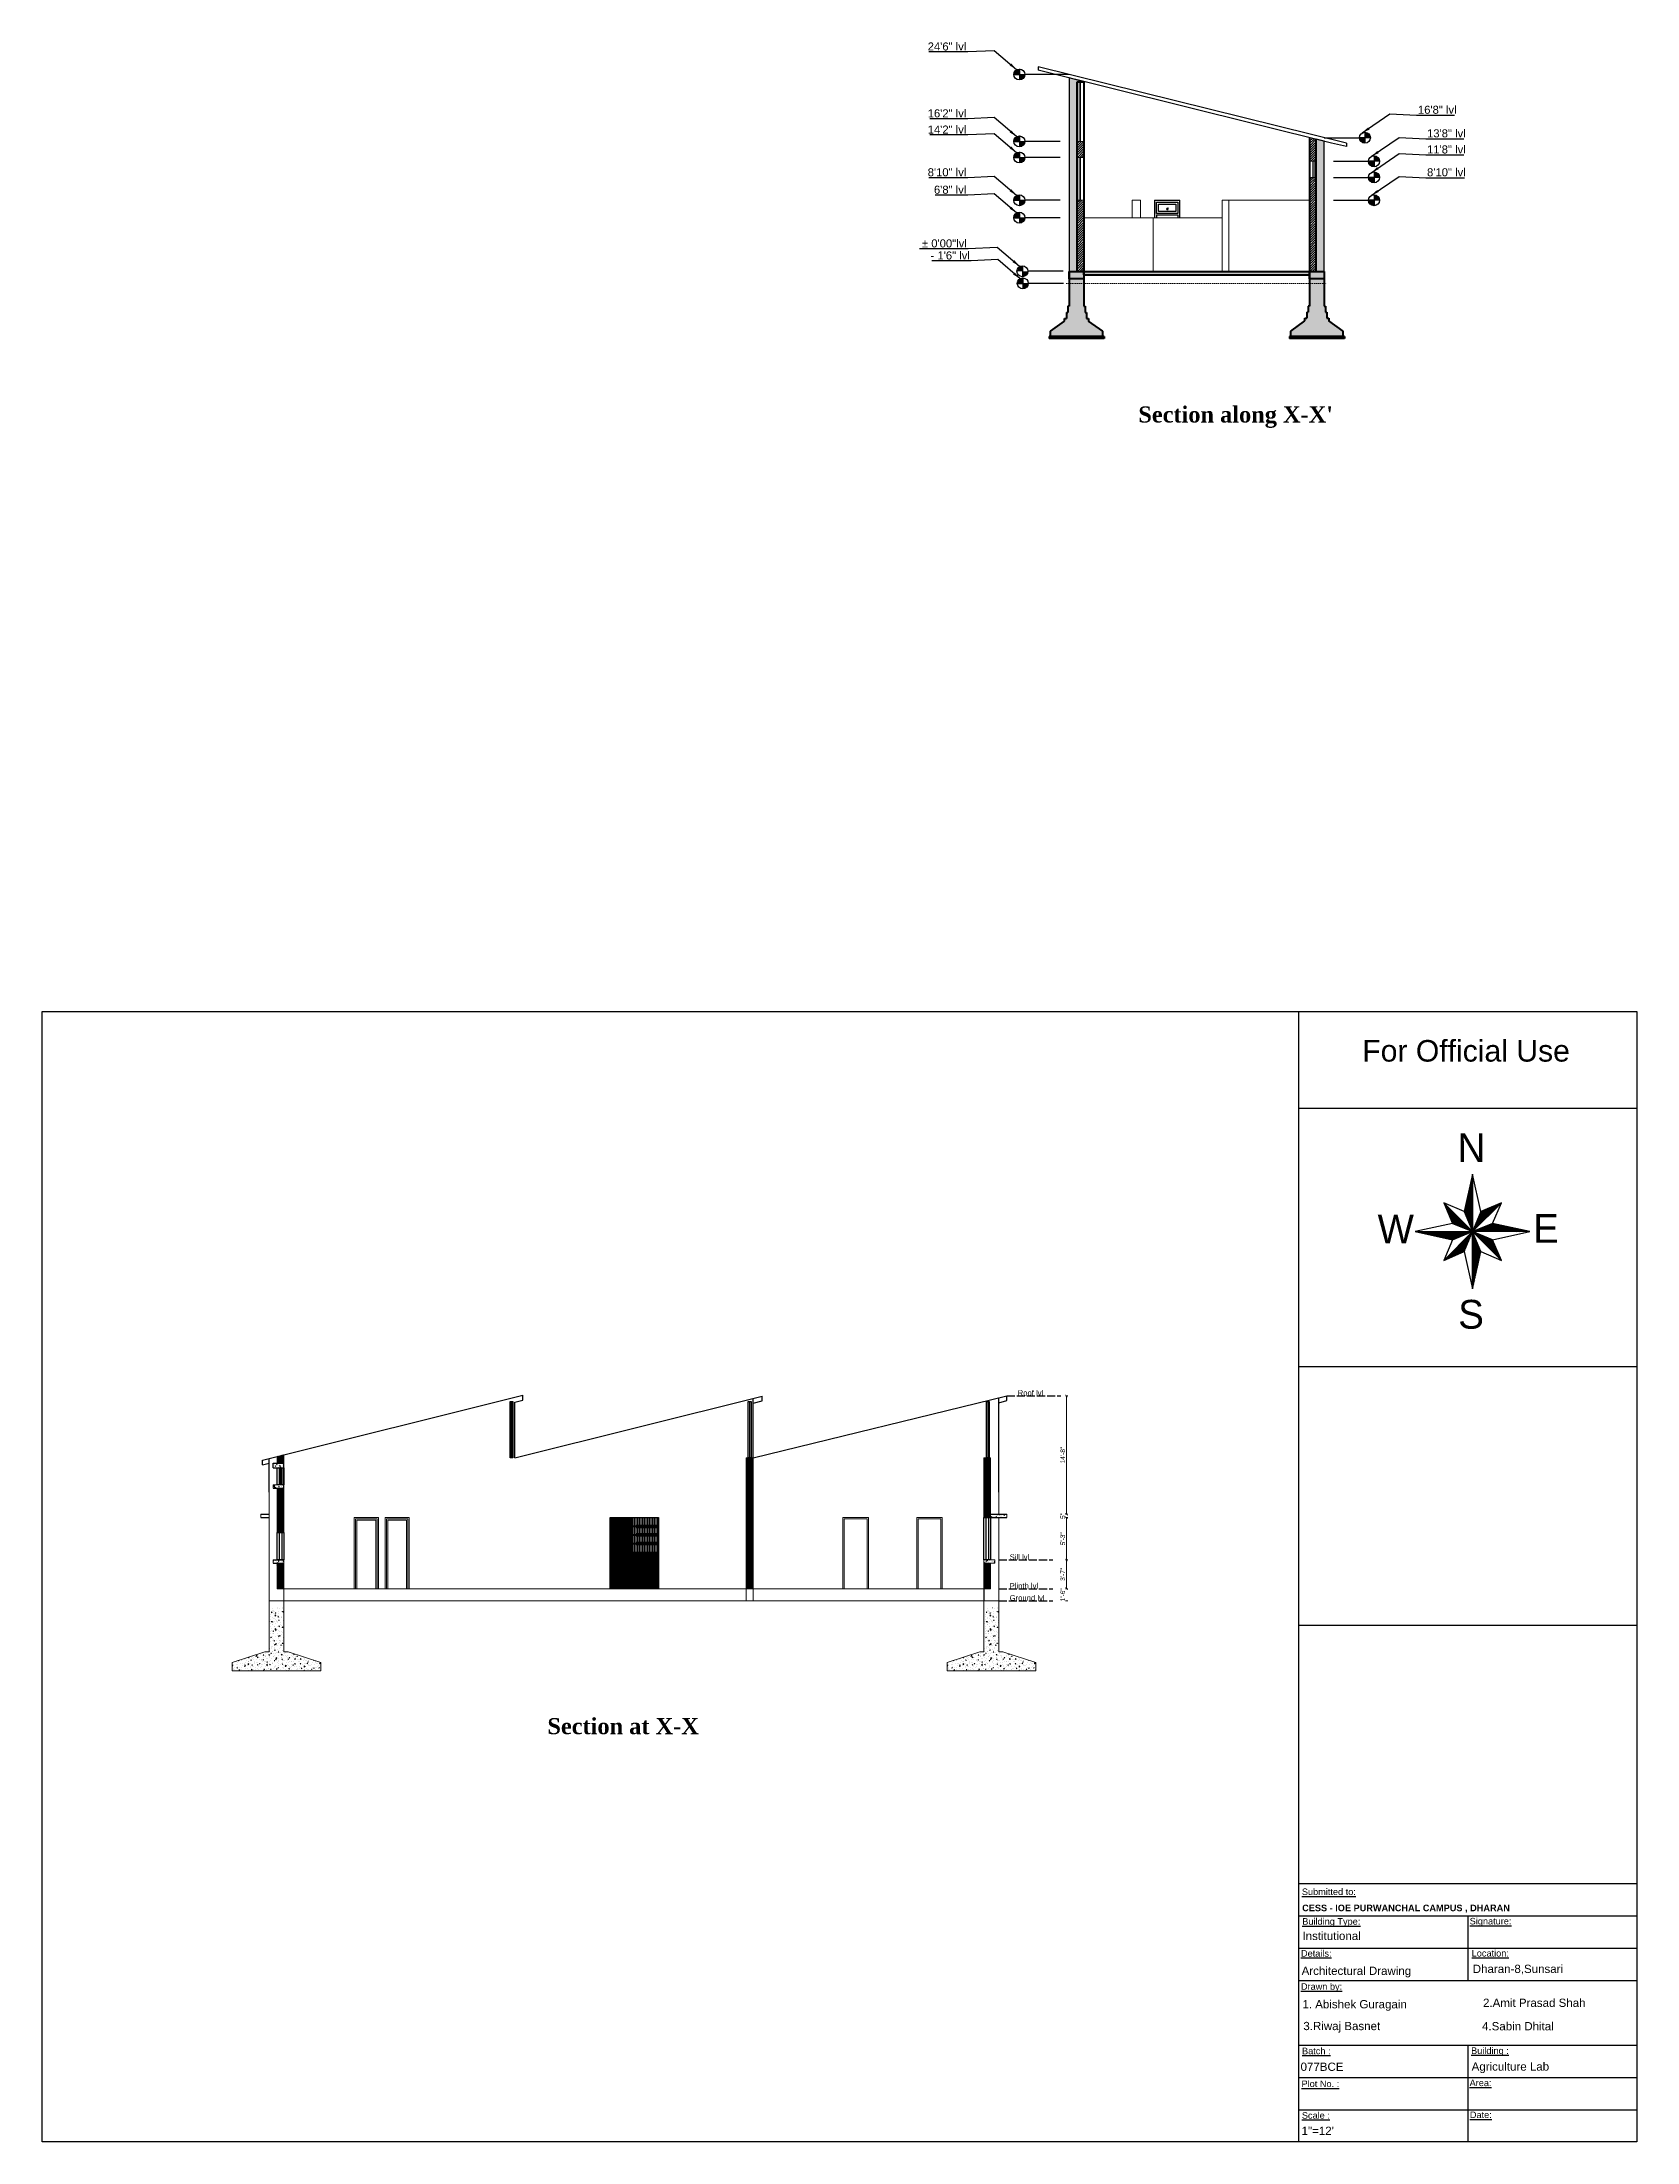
# Model space of a CAD drawing. Header units: inches. Extents: x -6800 to 96653, y -25814 to 17379.
# Drawn here: x 19249 to 21625, y -9997 to -6867 of the extents above; entities that cross this region are included whole.
import ezdxf

# ---------------------------------------------------------------- set-up
doc = ezdxf.new("R2010")
doc.units = ezdxf.units.IN
doc.header["$MEASUREMENT"] = 0
doc.header["$PDMODE"] = 34
doc.linetypes.add('ACAD_ISO02W100', pattern=[15, 12, -3])
doc.linetypes.add('ACAD_ISO07W100', pattern=[3, 0, -3])
doc.layers.add('0 @ 1', color=7, linetype='Continuous')
doc.layers.add('doors', color=52, linetype='Continuous')
for name, color, linetype, lineweight in [('dimension', 50, 'Continuous', 20), ('dimension @ 1', 50, 'Continuous', 20), ('Door', 20, 'Continuous', 20), ('Footing', 50, 'Continuous', 20), ('furniture', 44, 'Continuous', 15), ('Hatch', 161, 'Continuous', 5), ('NETMANH', 26, 'Continuous', 15), ('Page Format', 7, 'Continuous', 25), ('Sec line', 7, 'ACAD_ISO02W100', 13), ('section', 24, 'Continuous', 40), ('text', 31, 'Continuous', 13), ('Win ele', 211, 'Continuous', 15), ('windows', 4, 'Continuous', 13)]:
    doc.layers.add(name, color=color, linetype=linetype, lineweight=lineweight)
doc.styles.add('GOTHICE', font='gothice')
doc.styles.add('MtXpl_Times_New_Roma', font='timesbd.ttf')
doc.styles.get("Standard").update_dxf_attribs({"font": 'arial.ttf'})
doc.dimstyles.get("Standard").update_dxf_attribs({"dimtxt": 7, "dimasz": 4, "dimexe": 2, "dimexo": 2, "dimgap": 2, "dimtad": 1, "dimdec": 0, "dimzin": 0, "dimdsep": 46, "dimlunit": 4, "dimtxsty": 'Standard', "dimblk": 'ARCHTICK', "dimcen": 0.25, "dimclrd": 256, "dimclre": 256, "dimclrt": 256, "dimadec": 0, "dimazin": 0, "dimtfac": 1, "dimtdec": 0, "dimtofl": 0, "dimtmove": 0, "dimatfit": 3, "dimfxl": 1, "dimfxlon": 1, "dimtolj": 1, "dimtzin": 0, "dimlwd": -1, "dimlwe": -1, "dimarcsym": 1})

msp = doc.modelspace()

# ---------------------------------------------------------------- texts
at = {"transparency": 33554687, "style": 'GOTHICE'}
for s, p in [('N', (21357.6, -8535.9)), ('W', (21238.5, -8657.1)), ('E', (21470.2, -8656.3)), ('S', (21358.6, -8784.3))]:
    msp.add_text(s, height=42.9, dxfattribs=at).set_placement(p)
at = {"linetype": 'Continuous', "lineweight": 25, "style": 'MtXpl_Times_New_Roma'}
msp.add_text('Section at X-X', height=24, dxfattribs=at).set_placement((20001.8, -9388.7))
at = {"ltscale": 10, "transparency": 33554687, "char_height": 12}
for s, insert, attachment_point in [('\\A1;24\'6" lvl', (20625.9, -6879.4), 9), ('\\A1;16\'2" lvl', (20625.9, -6979.1), 9), ('\\A1;16\'8" lvl', (21298.6, -6973.7), 7), ('\\A1;14\'2" lvl', (20625.9, -7003.1), 9), ('\\A1;13\'8" lvl', (21312.2, -7008.9), 7), ('\\A1;11\'8" lvl', (21312.2, -7032.9), 7), ('\\A1;8\'10" lvl', (20625.9, -7066.9), 9), ('\\A1;8\'10" lvl', (21312.2, -7066.9), 7), ('\\A1;6\'8" lvl', (20625.9, -7092.9), 9), ('\\A1; ± 0\'00"lvl ', (20626.6, -7172.9), 9), ('\\A1;- 1\'6" lvl', (20631.1, -7190.9), 9)]:
    msp.add_mtext(s, dxfattribs=dict(at, insert=insert, attachment_point=attachment_point))
at = {"transparency": 33554687, "insert": (20882.1, -7409.7), "char_height": 24, "attachment_point": 1}
msp.add_mtext_dynamic_manual_height_columns("{\\fTimes New Roman|b1|i0|c0|p18;Section along X-X'}", width=405.729, gutter_width=1, heights=[0], dxfattribs=at)
at = {"layer": 'Page Format', "attachment_point": 1}
for s, width, gutter_width, insert, char_height in [('For Official Use', 475.224, 160.7, (21215.7, -8354.1), 32.134), ('{\\LSubmitted to:}', 129.617, 2.59, (21125.7, -9618.7), 9.774), ('{\\LBuilding Type:}', 129.617, 2.59, (21126.3, -9662.9), 9.774), ('{\\fArial|b1|i0|c0|p34;CESS - IOE PURWANCHAL CAMPUS , DHARAN}', 347.688, 2.59, (21126.1, -9642.8), 9.774), ('{\\LSignature:}', 129.617, 2.59, (21375.7, -9662.5), 9.774), ('Institutional', 181.745, 61.4, (21126.6, -9683.2), 12.289), ('{\\LDetails:}', 129.617, 2.59, (21124.4, -9710.5), 9.774), ('{\\LLocation:}', 129.617, 2.59, (21378.7, -9710.3), 9.774), ('Dharan-8,Sunsari', 181.745, 61.4, (21380.3, -9732.3), 12.289), ('{\\LDrawn by:}', 129.617, 2.59, (21124.3, -9759.9), 9.774), ('Architectural Drawing', 181.745, 61.4, (21125.4, -9735.2), 12.289), ('1. Abishek Guragain', 181.745, 61.4, (21126.5, -9785), 12.289), ('2.Amit Prasad Shah', 181.745, 61.4, (21395.6, -9782.9), 12.289), ('3.Riwaj Basnet', 181.745, 61.4, (21127.9, -9817.5), 12.289), ('4.Sabin Dhital', 181.745, 61.4, (21394.1, -9817.8), 12.289), ('{\\LBatch :}', 129.617, 2.59, (21126, -9856), 9.774), ('{\\LBuilding :}', 129.617, 2.59, (21377.8, -9855.5), 9.774), ('077BCE', 181.745, 61.4, (21123.8, -9878.2), 12.29), ('Agriculture Lab', 181.745, 61.4, (21378.6, -9877.9), 12.289), ('{\\LPlot No. :}', 129.617, 2.59, (21125.2, -9904.9), 9.774), ('{\\LArea:}', 129.617, 2.59, (21375.6, -9903.5), 9.77), ('{\\LScale :}', 129.617, 2.59, (21125.7, -9952), 9.774), ('{\\LDate:}', 129.617, 2.59, (21376, -9951.1), 9.77), ('1"=12\'', 181.745, 61.4, (21125.3, -9973.7), 12.29)]:
    msp.add_mtext_dynamic_manual_height_columns(s, width=width, gutter_width=gutter_width, heights=[0], dxfattribs=dict(at, insert=insert, char_height=char_height))
at = {"layer": 'text', "char_height": 8.17, "attachment_point": 1}
for s, insert in [('Roof lvl', (20702.4, -8876)), ('Sill lvl', (20690.4, -9120.5)), ('Plinth lvl', (20690.4, -9163.5)), ('Ground lvl', (20690.4, -9181.5))]:
    msp.add_mtext_dynamic_manual_height_columns(s, width=687.974, gutter_width=3.46, heights=[0], dxfattribs=dict(at, insert=insert))

# ---------------------------------------------------------------- blocks, each defined once
blk = doc.blocks.new('md-cuasat2200x3000')
for p, q in [((0, 2200), (3000, 2200)), ((0, 0), (0, 2200)), ((60, 2140), (2940, 2140)), ((60, 0), (60, 2140)), ((139, 0), (139, 2140)), ((164, 0), (164, 2140)), ((242, 0), (242, 2140)), ((267, 0), (267, 2140)), ((346, 0), (346, 2140)), ((371, 0), (371, 2140)), ((450, 0), (450, 2140)), ((475, 0), (475, 2140)), ((553, 0), (553, 2140)), ((578, 0), (578, 2140)), ((657, 0), (657, 2140)), ((682, 0), (682, 2140)), ((761, 0), (761, 2140)), ((786, 0), (786, 2140)), ((864, 0), (864, 2140)), ((889, 0), (889, 2140)), ((968, 0), (968, 2140)), ((993, 0), (993, 2140)), ((1072, 0), (1072, 2140)), ((1097, 0), (1097, 2140)), ((1175, 0), (1175, 2140)), ((1200, 0), (1200, 2140)), ((1279, 0), (1279, 2140)), ((1304, 0), (1304, 2140)), ((1382, 0), (1382, 2140)), ((1408, 0), (1408, 2140)), ((1408, 0), (1408, 2140)), ((1488, 0), (1488, 2140)), ((1500, 0), (1500, 2140)), ((1512, 0), (1512, 2140)), ((1592, 0), (1592, 2140)), ((1618, 0), (1618, 2140)), ((1696, 0), (1696, 2140)), ((1721, 0), (1721, 2140)), ((1800, 0), (1800, 2140)), ((1825, 0), (1825, 2140)), ((1903, 0), (1903, 2140)), ((1928, 0), (1928, 2140)), ((2007, 0), (2007, 2140)), ((2032, 0), (2032, 2140)), ((2111, 0), (2111, 2140)), ((2136, 0), (2136, 2140)), ((2214, 0), (2214, 2140)), ((2239, 0), (2239, 2140)), ((2318, 0), (2318, 2140)), ((2343, 0), (2343, 2140)), ((2422, 0), (2422, 2140)), ((2447, 0), (2447, 2140)), ((2525, 0), (2525, 2140)), ((2550, 0), (2550, 2140)), ((2629, 0), (2629, 2140)), ((2654, 0), (2654, 2140)), ((2733, 0), (2733, 2140)), ((2758, 0), (2758, 2140)), ((2836, 0), (2836, 2140)), ((2861, 0), (2861, 2140)), ((2940, 2140), (2940, 0)), ((3000, 2200), (3000, 0)), ((0, 0), (3000, 0)), ((3000, 0), (0, 0)), ((2940, 0), (60, 0))]:
    blk.add_line(p, q)
at = {"layer": 'NETMANH'}
for p, q in [((139, 1605), (60, 1709)), ((60, 1605), (139, 1709)), ((139, 1501), (60, 1605)), ((60, 1501), (139, 1605)), ((242, 1605), (164, 1709)), ((164, 1605), (242, 1709)), ((242, 1501), (164, 1605)), ((164, 1501), (242, 1605)), ((346, 1605), (267, 1709)), ((267, 1605), (346, 1709)), ((346, 1501), (267, 1605)), ((267, 1501), (346, 1605)), ((450, 1605), (371, 1709)), ((371, 1605), (450, 1709)), ((450, 1501), (371, 1605)), ((371, 1501), (450, 1605)), ((553, 1605), (475, 1709)), ((475, 1605), (553, 1709)), ((553, 1501), (475, 1605)), ((475, 1501), (553, 1605)), ((657, 1605), (578, 1709)), ((578, 1605), (657, 1709)), ((657, 1501), (578, 1605)), ((578, 1501), (657, 1605)), ((761, 1605), (682, 1709)), ((682, 1605), (761, 1709)), ((761, 1501), (682, 1605)), ((682, 1501), (761, 1605)), ((864, 1605), (786, 1709)), ((786, 1605), (864, 1709)), ((864, 1501), (786, 1605)), ((786, 1501), (864, 1605)), ((968, 1605), (889, 1709)), ((889, 1605), (968, 1709)), ((968, 1501), (889, 1605)), ((889, 1501), (968, 1605)), ((1072, 1605), (993, 1709)), ((993, 1605), (1072, 1709)), ((1072, 1501), (993, 1605)), ((993, 1501), (1072, 1605)), ((1175, 1605), (1097, 1709)), ((1097, 1605), (1175, 1709)), ((1175, 1501), (1097, 1605)), ((1097, 1501), (1175, 1605)), ((1279, 1605), (1200, 1709)), ((1200, 1605), (1279, 1709)), ((1279, 1501), (1200, 1605)), ((1200, 1501), (1279, 1605)), ((1382, 1605), (1304, 1709)), ((1304, 1605), (1382, 1709)), ((1382, 1501), (1304, 1605)), ((1304, 1501), (1382, 1605)), ((1408, 1631), (1408, 1579)), ((1488, 1631), (1408, 1631)), ((1408, 1579), (1488, 1579)), ((1488, 1579), (1488, 1631)), ((1512, 1631), (1592, 1631)), ((1512, 1579), (1512, 1631)), ((1592, 1579), (1512, 1579)), ((1592, 1631), (1592, 1579)), ((1618, 1605), (1696, 1709)), ((1696, 1605), (1618, 1709)), ((1618, 1501), (1696, 1605)), ((1696, 1501), (1618, 1605)), ((1721, 1605), (1800, 1709)), ((1800, 1605), (1721, 1709)), ((1721, 1501), (1800, 1605)), ((1800, 1501), (1721, 1605)), ((1825, 1605), (1903, 1709)), ((1903, 1605), (1825, 1709)), ((1825, 1501), (1903, 1605)), ((1903, 1501), (1825, 1605)), ((1928, 1605), (2007, 1709)), ((2007, 1605), (1928, 1709)), ((1928, 1501), (2007, 1605)), ((2007, 1501), (1928, 1605)), ((2032, 1605), (2111, 1709)), ((2111, 1605), (2032, 1709)), ((2032, 1501), (2111, 1605)), ((2111, 1501), (2032, 1605)), ((2136, 1605), (2214, 1709)), ((2214, 1605), (2136, 1709)), ((2136, 1501), (2214, 1605)), ((2214, 1501), (2136, 1605)), ((2239, 1605), (2318, 1709)), ((2318, 1605), (2239, 1709)), ((2239, 1501), (2318, 1605)), ((2318, 1501), (2239, 1605)), ((2343, 1605), (2422, 1709)), ((2422, 1605), (2343, 1709)), ((2343, 1501), (2422, 1605)), ((2422, 1501), (2343, 1605)), ((2447, 1605), (2525, 1709)), ((2525, 1605), (2447, 1709)), ((2447, 1501), (2525, 1605)), ((2525, 1501), (2447, 1605)), ((2550, 1605), (2629, 1709)), ((2629, 1605), (2550, 1709)), ((2550, 1501), (2629, 1605)), ((2629, 1501), (2550, 1605)), ((2654, 1605), (2733, 1709)), ((2733, 1605), (2654, 1709)), ((2654, 1501), (2733, 1605)), ((2733, 1501), (2654, 1605)), ((2758, 1605), (2836, 1709)), ((2836, 1605), (2758, 1709)), ((2758, 1501), (2836, 1605)), ((2836, 1501), (2758, 1605)), ((2861, 1605), (2940, 1709)), ((2940, 1605), (2861, 1709)), ((2861, 1501), (2940, 1605)), ((2940, 1501), (2861, 1605)), ((139, 1070), (60, 1174)), ((60, 1070), (139, 1174)), ((139, 966), (60, 1070)), ((60, 966), (139, 1070)), ((139, 535), (60, 639)), ((60, 535), (139, 639)), ((139, 431), (60, 535)), ((60, 431), (139, 535)), ((242, 1070), (164, 1174)), ((164, 1070), (242, 1174)), ((242, 966), (164, 1070)), ((164, 966), (242, 1070)), ((242, 535), (164, 639)), ((164, 535), (242, 639)), ((242, 431), (164, 535)), ((164, 431), (242, 535)), ((346, 1070), (267, 1174)), ((267, 1070), (346, 1174)), ((346, 966), (267, 1070)), ((267, 966), (346, 1070)), ((346, 535), (267, 639)), ((267, 535), (346, 639)), ((346, 431), (267, 535)), ((267, 431), (346, 535)), ((450, 1070), (371, 1174)), ((371, 1070), (450, 1174)), ((450, 966), (371, 1070)), ((371, 966), (450, 1070)), ((450, 535), (371, 639)), ((371, 535), (450, 639)), ((450, 431), (371, 535)), ((371, 431), (450, 535)), ((553, 1070), (475, 1174)), ((475, 1070), (553, 1174)), ((553, 966), (475, 1070)), ((475, 966), (553, 1070)), ((553, 535), (475, 639)), ((475, 535), (553, 639)), ((553, 431), (475, 535)), ((475, 431), (553, 535)), ((657, 1070), (578, 1174)), ((578, 1070), (657, 1174)), ((657, 966), (578, 1070)), ((578, 966), (657, 1070)), ((657, 535), (578, 639)), ((578, 535), (657, 639)), ((657, 431), (578, 535)), ((578, 431), (657, 535)), ((761, 1070), (682, 1174)), ((682, 1070), (761, 1174)), ((761, 966), (682, 1070)), ((682, 966), (761, 1070)), ((761, 535), (682, 639)), ((682, 535), (761, 639)), ((761, 431), (682, 535)), ((682, 431), (761, 535)), ((864, 1070), (786, 1174)), ((786, 1070), (864, 1174)), ((864, 966), (786, 1070)), ((786, 966), (864, 1070)), ((864, 535), (786, 639)), ((786, 535), (864, 639)), ((864, 431), (786, 535)), ((786, 431), (864, 535)), ((968, 1070), (889, 1174)), ((889, 1070), (968, 1174)), ((968, 966), (889, 1070)), ((889, 966), (968, 1070)), ((968, 535), (889, 639)), ((889, 535), (968, 639)), ((968, 431), (889, 535)), ((889, 431), (968, 535)), ((1072, 1070), (993, 1174)), ((993, 1070), (1072, 1174)), ((1072, 966), (993, 1070)), ((993, 966), (1072, 1070)), ((1072, 535), (993, 639)), ((993, 535), (1072, 639)), ((1072, 431), (993, 535)), ((993, 431), (1072, 535)), ((1175, 1070), (1097, 1174)), ((1097, 1070), (1175, 1174)), ((1175, 966), (1097, 1070)), ((1097, 966), (1175, 1070)), ((1175, 535), (1097, 639)), ((1097, 535), (1175, 639)), ((1175, 431), (1097, 535)), ((1097, 431), (1175, 535)), ((1279, 1070), (1200, 1174)), ((1200, 1070), (1279, 1174)), ((1279, 966), (1200, 1070)), ((1200, 966), (1279, 1070)), ((1279, 535), (1200, 639)), ((1200, 535), (1279, 639)), ((1279, 431), (1200, 535)), ((1200, 431), (1279, 535)), ((1382, 1070), (1304, 1174)), ((1304, 1070), (1382, 1174)), ((1382, 966), (1304, 1070)), ((1304, 966), (1382, 1070)), ((1382, 535), (1304, 639)), ((1304, 535), (1382, 639)), ((1382, 431), (1304, 535)), ((1304, 431), (1382, 535)), ((1408, 1096), (1408, 1044)), ((1488, 1096), (1408, 1096)), ((1408, 1044), (1488, 1044)), ((1408, 561), (1408, 509)), ((1488, 561), (1408, 561)), ((1408, 509), (1488, 509)), ((1488, 1044), (1488, 1096)), ((1488, 509), (1488, 561)), ((1512, 1096), (1592, 1096)), ((1512, 1044), (1512, 1096)), ((1592, 1044), (1512, 1044)), ((1512, 561), (1592, 561)), ((1512, 509), (1512, 561)), ((1592, 509), (1512, 509)), ((1592, 1096), (1592, 1044)), ((1592, 561), (1592, 509)), ((1618, 1070), (1696, 1174)), ((1696, 1070), (1618, 1174)), ((1618, 966), (1696, 1070)), ((1696, 966), (1618, 1070)), ((1618, 535), (1696, 639)), ((1696, 535), (1618, 639)), ((1618, 431), (1696, 535)), ((1696, 431), (1618, 535)), ((1721, 1070), (1800, 1174)), ((1800, 1070), (1721, 1174)), ((1721, 966), (1800, 1070)), ((1800, 966), (1721, 1070)), ((1721, 535), (1800, 639)), ((1800, 535), (1721, 639)), ((1721, 431), (1800, 535)), ((1800, 431), (1721, 535)), ((1825, 1070), (1903, 1174)), ((1903, 1070), (1825, 1174)), ((1825, 966), (1903, 1070)), ((1903, 966), (1825, 1070)), ((1825, 535), (1903, 639)), ((1903, 535), (1825, 639)), ((1825, 431), (1903, 535)), ((1903, 431), (1825, 535)), ((1928, 1070), (2007, 1174)), ((2007, 1070), (1928, 1174)), ((1928, 966), (2007, 1070)), ((2007, 966), (1928, 1070)), ((1928, 535), (2007, 639)), ((2007, 535), (1928, 639)), ((1928, 431), (2007, 535)), ((2007, 431), (1928, 535)), ((2032, 1070), (2111, 1174)), ((2111, 1070), (2032, 1174)), ((2032, 966), (2111, 1070)), ((2111, 966), (2032, 1070)), ((2032, 535), (2111, 639)), ((2111, 535), (2032, 639)), ((2032, 431), (2111, 535)), ((2111, 431), (2032, 535)), ((2136, 1070), (2214, 1174)), ((2214, 1070), (2136, 1174)), ((2136, 966), (2214, 1070)), ((2214, 966), (2136, 1070)), ((2136, 535), (2214, 639)), ((2214, 535), (2136, 639)), ((2136, 431), (2214, 535)), ((2214, 431), (2136, 535)), ((2239, 1070), (2318, 1174)), ((2318, 1070), (2239, 1174)), ((2239, 966), (2318, 1070)), ((2318, 966), (2239, 1070)), ((2239, 535), (2318, 639)), ((2318, 535), (2239, 639)), ((2239, 431), (2318, 535)), ((2318, 431), (2239, 535)), ((2343, 1070), (2422, 1174)), ((2422, 1070), (2343, 1174)), ((2343, 966), (2422, 1070)), ((2422, 966), (2343, 1070)), ((2343, 535), (2422, 639)), ((2422, 535), (2343, 639)), ((2343, 431), (2422, 535)), ((2422, 431), (2343, 535)), ((2447, 1070), (2525, 1174)), ((2525, 1070), (2447, 1174)), ((2447, 966), (2525, 1070)), ((2525, 966), (2447, 1070)), ((2447, 535), (2525, 639)), ((2525, 535), (2447, 639)), ((2447, 431), (2525, 535)), ((2525, 431), (2447, 535)), ((2550, 1070), (2629, 1174)), ((2629, 1070), (2550, 1174)), ((2550, 966), (2629, 1070)), ((2629, 966), (2550, 1070)), ((2550, 535), (2629, 639)), ((2629, 535), (2550, 639)), ((2550, 431), (2629, 535)), ((2629, 431), (2550, 535)), ((2654, 1070), (2733, 1174)), ((2733, 1070), (2654, 1174)), ((2654, 966), (2733, 1070)), ((2733, 966), (2654, 1070)), ((2654, 535), (2733, 639)), ((2733, 535), (2654, 639)), ((2654, 431), (2733, 535)), ((2733, 431), (2654, 535)), ((2758, 1070), (2836, 1174)), ((2836, 1070), (2758, 1174)), ((2758, 966), (2836, 1070)), ((2836, 966), (2758, 1070)), ((2758, 535), (2836, 639)), ((2836, 535), (2758, 639)), ((2758, 431), (2836, 535)), ((2836, 431), (2758, 535)), ((2861, 1070), (2940, 1174)), ((2940, 1070), (2861, 1174)), ((2861, 966), (2940, 1070)), ((2940, 966), (2861, 1070)), ((2861, 535), (2940, 639)), ((2940, 535), (2861, 639)), ((2861, 431), (2940, 535)), ((2940, 431), (2861, 535))]:
    blk.add_line(p, q, dxfattribs=at)
blk = doc.blocks.new('ggg')
at = {"layer": 'Footing'}
for p, q in [((34459.7, -6504.7), (34459.7, -6564.7)), ((34473.7, -6564.7), (34473.7, -6504.7)), ((34455.7, -6564.7), (34424.7, -6574.7)), ((34459.7, -6564.7), (34455.7, -6564.7)), ((34477.7, -6564.7), (34473.7, -6564.7)), ((34508.7, -6574.7), (34477.7, -6564.7)), ((34424.7, -6574.7), (34424.7, -6582.7)), ((34424.7, -6582.7), (34508.7, -6582.7)), ((34508.7, -6582.7), (34508.7, -6574.7))]:
    blk.add_line(p, q, dxfattribs=at)
at = {"layer": 'Hatch', "linetype": 'Continuous', "transparency": 33554493}
for p, q in [((34460.7, -6531.1), (34460.7, -6531.1)), ((34461.2, -6529.2), (34461.2, -6529.2)), ((34462.1, -6527.5), (34462, -6526.7)), ((34462.5, -6527.1), (34462, -6526.7)), ((34462.1, -6527.5), (34462.5, -6527.1)), ((34462.7, -6523.5), (34462.7, -6523.5)), ((34462.7, -6525.3), (34462.7, -6525.3)), ((34463.4, -6531.7), (34463.4, -6531.7)), ((34463.6, -6528.2), (34463.6, -6528.2)), ((34464.1, -6526.3), (34464.1, -6526.3)), ((34464.3, -6525.1), (34464.3, -6525.1)), ((34464.5, -6532.8), (34464.5, -6532.8)), ((34464.9, -6530.3), (34464.9, -6530.3)), ((34465.1, -6526.2), (34465.1, -6526.2)), ((34465.4, -6527.9), (34465.7, -6527.3)), ((34465.4, -6527.9), (34466, -6527.8)), ((34465.5, -6530.7), (34465.5, -6529.6)), ((34466.2, -6530.2), (34465.5, -6529.6)), ((34465.5, -6530.7), (34466.2, -6530.2)), ((34466, -6527.8), (34465.7, -6527.3)), ((34466, -6530.8), (34466, -6530.8)), ((34466.6, -6527.5), (34466.6, -6527.5)), ((34467.4, -6523.1), (34467.4, -6523.1)), ((34467.4, -6529.8), (34467.4, -6529.8)), ((34467.6, -6522.8), (34467.6, -6522.7)), ((34467.6, -6522.8), (34467.8, -6522.7)), ((34468.1, -6530.8), (34468.1, -6530.8)), ((34468.4, -6531.8), (34468.3, -6531.1)), ((34468.8, -6531.4), (34468.3, -6531.1)), ((34468.4, -6527.8), (34468.4, -6527.8)), ((34468.4, -6531.8), (34468.8, -6531.4)), ((34468.8, -6530), (34468.8, -6530)), ((34468.9, -6526.7), (34468.9, -6526.7)), ((34469.3, -6532.4), (34469.3, -6532.4)), ((34469.7, -6523.5), (34469.7, -6523.5)), ((34471.1, -6531.7), (34471.1, -6531.7)), ((34471.1, -6532.4), (34471.1, -6532.4)), ((34471.3, -6526.2), (34471.3, -6526.2)), ((34471.3, -6530.6), (34471.3, -6530.6)), ((34471.5, -6525.9), (34471.5, -6525.9)), ((34472, -6526), (34472, -6526)), ((34472.3, -6522.7), (34472.3, -6522.7)), ((34472.5, -6526.6), (34472.8, -6525.9)), ((34472.5, -6526.6), (34473.1, -6526.5)), ((34472.8, -6523.1), (34472.8, -6523.1)), ((34473.1, -6526.5), (34472.8, -6525.9)), ((34473.2, -6527.4), (34473.2, -6527.4)), ((34459.7, -6533.2), (34459.7, -6533.2)), ((34460, -6550.6), (34460, -6550.6)), ((34460.2, -6550.2), (34460.2, -6550.2)), ((34460.3, -6535.9), (34460.3, -6535.9)), ((34460.6, -6537.9), (34460.6, -6537.9)), ((34460.8, -6551.3), (34460.8, -6551.3)), ((34461, -6533.9), (34461, -6533.9)), ((34461, -6545.1), (34461, -6545.1)), ((34461.2, -6540.4), (34461.2, -6540.4)), ((34461.5, -6547.5), (34461.5, -6547.5)), ((34461.5, -6551.2), (34461.8, -6550.5)), ((34461.5, -6551.2), (34462.1, -6551.1)), ((34461.6, -6542.5), (34461.6, -6542.5)), ((34461.7, -6544.8), (34461.7, -6544.8)), ((34461.8, -6536.2), (34462.1, -6535.5)), ((34461.8, -6536.2), (34462.4, -6536.1)), ((34462.1, -6551.1), (34461.8, -6550.5)), ((34462.4, -6536.1), (34462.1, -6535.5)), ((34462.5, -6547.2), (34462.5, -6547.2)), ((34462.6, -6538.3), (34462.6, -6538.3)), ((34462.9, -6536.4), (34462.8, -6535.7)), ((34463.3, -6536.1), (34462.8, -6535.7)), ((34462.8, -6549.7), (34462.8, -6549.7)), ((34462.9, -6536.4), (34463.3, -6536.1)), ((34463.2, -6538.9), (34463.2, -6538.9)), ((34463.4, -6551.8), (34463.4, -6551.8)), ((34463.5, -6533.4), (34463.5, -6533.4)), ((34463.7, -6545.4), (34463.6, -6544.7)), ((34464.1, -6545), (34463.6, -6544.7)), ((34463.7, -6545.4), (34464.1, -6545)), ((34463.7, -6552.5), (34463.7, -6552.5)), ((34463.9, -6547), (34463.9, -6547)), ((34464, -6547.2), (34464, -6547.2)), ((34464.5, -6540.3), (34464.5, -6540.3)), ((34464.6, -6535.6), (34464.6, -6535.6)), ((34464.8, -6540.8), (34464.8, -6540.8)), ((34465.2, -6543), (34465.5, -6542.3)), ((34465.2, -6543), (34465.8, -6542.9)), ((34465.4, -6537.5), (34465.4, -6537.5)), ((34465.4, -6543.9), (34465.4, -6543.9)), ((34465.8, -6542.9), (34465.5, -6542.3)), ((34465.7, -6534.1), (34465.7, -6534.1)), ((34465.8, -6544.2), (34465.8, -6543.1)), ((34466.5, -6543.7), (34465.8, -6543.1)), ((34465.8, -6544.2), (34466.5, -6543.7)), ((34466.2, -6544.9), (34466.2, -6544.9)), ((34466.2, -6549.7), (34466.2, -6549.7)), ((34466.4, -6542.1), (34466.4, -6542.1)), ((34467, -6535.5), (34467, -6535.5)), ((34467.1, -6535.3), (34467.1, -6535.3)), ((34467.1, -6543.2), (34467.1, -6543.2)), ((34467.3, -6546.8), (34467.3, -6546.8)), ((34467.6, -6548.9), (34467.6, -6548.9)), ((34467.9, -6535.5), (34467.9, -6535.5)), ((34467.9, -6540.1), (34467.9, -6540.1)), ((34467.9, -6543.4), (34467.9, -6543.4)), ((34468, -6536.5), (34468, -6536.5)), ((34468.2, -6551.4), (34468.2, -6551.4)), ((34468.5, -6552.1), (34468.5, -6552.1)), ((34468.6, -6549.9), (34468.9, -6549.2)), ((34468.6, -6549.9), (34469.2, -6549.7)), ((34468.8, -6534.8), (34469.1, -6534.1)), ((34468.8, -6534.8), (34469.4, -6534.7)), ((34468.8, -6544.8), (34468.8, -6544.8)), ((34469.2, -6549.7), (34468.9, -6549.2)), ((34469.4, -6534.7), (34469.1, -6534.1)), ((34469.2, -6540.8), (34469.1, -6540)), ((34469.6, -6540.4), (34469.1, -6540)), ((34469.2, -6540.8), (34469.6, -6540.4)), ((34469.4, -6540.3), (34469.4, -6540.3)), ((34469.4, -6545.6), (34469.4, -6545.6)), ((34469.6, -6540.1), (34469.6, -6540.1)), ((34469.8, -6549.4), (34469.8, -6549.4)), ((34470, -6549.7), (34469.9, -6549)), ((34470.4, -6549.4), (34469.9, -6549)), ((34470, -6549.7), (34470.4, -6549.4)), ((34470.2, -6537.1), (34470.2, -6537.1)), ((34470.2, -6539), (34470.2, -6539)), ((34470.2, -6549.4), (34470.2, -6549.4)), ((34471.2, -6541.7), (34471.2, -6541.7)), ((34471.6, -6545.3), (34471.6, -6545.3)), ((34471.6, -6548.1), (34471.6, -6548.1)), ((34471.8, -6539.8), (34471.8, -6539.8)), ((34472.1, -6546.4), (34472.1, -6546.4)), ((34472.2, -6541.6), (34472.6, -6541)), ((34472.2, -6541.6), (34472.8, -6541.5)), ((34472.5, -6541.4), (34472.5, -6541.4)), ((34472.8, -6541.5), (34472.6, -6541)), ((34473, -6551), (34473, -6551)), ((34473.1, -6535.2), (34473.1, -6535.2)), ((34473.3, -6536.7), (34473.3, -6536.7)), ((34473.4, -6534.9), (34473.4, -6534.9)), ((34473.4, -6549.3), (34473.4, -6549.3)), ((34473.6, -6544.6), (34473.6, -6544.6)), ((34430.6, -6573.2), (34430.5, -6572.8)), ((34430.6, -6573.2), (34431, -6572.8)), ((34431, -6572.8), (34430.9, -6572.7)), ((34434, -6572.8), (34434, -6572.8)), ((34436.4, -6572.3), (34436.4, -6572.3)), ((34437.5, -6571.2), (34437.5, -6571.2)), ((34438.3, -6572.8), (34438.3, -6572.8)), ((34440.1, -6570.4), (34440.4, -6569.7)), ((34440.1, -6570.4), (34440.7, -6570.3)), ((34440.7, -6570.3), (34440.4, -6569.7)), ((34442.4, -6572.9), (34442.3, -6572.1)), ((34442.8, -6572.5), (34442.3, -6572.1)), ((34442.4, -6572.9), (34442.8, -6572.5)), ((34442.9, -6569.5), (34442.9, -6569.5)), ((34443.1, -6572.4), (34443.1, -6572.4)), ((34444, -6569.3), (34444, -6569.3)), ((34444, -6570.6), (34444, -6570.6)), ((34444.7, -6570.4), (34444.7, -6570.4)), ((34445.2, -6571.9), (34445.2, -6571.9)), ((34447.1, -6569.1), (34447.4, -6568.4)), ((34447.1, -6569.1), (34447.7, -6568.9)), ((34447.7, -6568.9), (34447.4, -6568.4)), ((34447.9, -6568.3), (34447.8, -6567.5)), ((34448.3, -6567.9), (34447.8, -6567.5)), ((34447.9, -6568.3), (34448.3, -6567.9)), ((34447.9, -6572), (34447.9, -6572)), ((34448.3, -6567.9), (34448.3, -6567.9)), ((34448.6, -6570.4), (34448.6, -6569.3)), ((34449.3, -6569.9), (34448.6, -6569.3)), ((34448.6, -6570.4), (34449.3, -6569.9)), ((34449.1, -6569.1), (34449.1, -6569.1)), ((34450.2, -6572), (34450.2, -6572)), ((34450.6, -6570.3), (34450.6, -6570.3)), ((34451.8, -6566.9), (34451.8, -6566.9)), ((34452.6, -6571.4), (34452.6, -6571.4)), ((34452.7, -6571.6), (34452.7, -6571.6)), ((34452.8, -6572.8), (34452.8, -6572.8)), ((34453.7, -6566.1), (34453.7, -6566.1)), ((34454.1, -6568.4), (34454.1, -6568.4)), ((34454.2, -6572.6), (34454.1, -6571.8)), ((34454.6, -6572.2), (34454.1, -6571.8)), ((34454.2, -6567.7), (34454.5, -6567)), ((34454.2, -6567.7), (34454.8, -6567.6)), ((34454.2, -6572.6), (34454.6, -6572.2)), ((34454.3, -6569.6), (34454.3, -6569.6)), ((34454.8, -6567.6), (34454.5, -6567)), ((34456, -6568.6), (34456, -6568.6)), ((34456.5, -6568.7), (34456.5, -6568.7)), ((34456.6, -6566.6), (34456.6, -6566.6)), ((34456.6, -6567.8), (34456.6, -6567.8)), ((34457.5, -6571.2), (34457.5, -6571.2)), ((34458.1, -6564.8), (34458.1, -6564.8)), ((34458.3, -6571), (34458.3, -6571)), ((34459.7, -6568), (34459.6, -6567.2)), ((34460.2, -6567.6), (34459.6, -6567.2)), ((34459.7, -6568), (34460.2, -6567.6)), ((34459.7, -6568.6), (34459.7, -6568.6)), ((34459.8, -6556.1), (34459.8, -6556.1)), ((34459.9, -6563.9), (34459.9, -6563.9)), ((34460, -6558), (34460, -6558)), ((34460.2, -6569.8), (34460.2, -6569.8)), ((34460.5, -6561.5), (34460.5, -6561.5)), ((34460.5, -6564.2), (34460.5, -6564.2)), ((34461.1, -6554.9), (34461.1, -6554.9)), ((34461.3, -6566.3), (34461.6, -6565.6)), ((34461.3, -6566.3), (34461.9, -6566.2)), ((34461.4, -6566.2), (34461.4, -6566.2)), ((34461.4, -6566.9), (34461.4, -6566.9)), ((34461.9, -6566.2), (34461.6, -6565.6)), ((34462, -6559.5), (34462, -6559.5)), ((34462, -6561.1), (34462, -6561.1)), ((34462.2, -6560.4), (34462.2, -6560.4)), ((34462.3, -6570.8), (34462.3, -6570.8)), ((34463, -6564.2), (34463, -6564.2)), ((34463.1, -6553.8), (34463.1, -6553.8)), ((34463.2, -6563.8), (34463.2, -6563.8)), ((34463.3, -6559.1), (34463.3, -6559.1)), ((34463.7, -6569.3), (34463.7, -6569.3)), ((34463.9, -6568.8), (34463.9, -6568.8)), ((34464.2, -6566.1), (34464.2, -6566.1)), ((34464.3, -6556.5), (34464.3, -6556.5)), ((34464.4, -6554.4), (34464.4, -6553.6)), ((34464.9, -6554), (34464.4, -6553.6)), ((34464.4, -6554.4), (34464.9, -6554)), ((34464.4, -6560.6), (34464.4, -6560.6)), ((34464.5, -6562.9), (34464.5, -6562.9)), ((34464.7, -6573.2), (34465, -6572.5)), ((34464.9, -6558.1), (34465.2, -6557.4)), ((34464.9, -6558.1), (34465.5, -6558)), ((34464.9, -6568.4), (34464.9, -6568.4)), ((34465.3, -6573), (34465, -6572.5)), ((34465.5, -6558), (34465.2, -6557.4)), ((34465.2, -6563.3), (34465.2, -6562.6)), ((34465.7, -6562.9), (34465.2, -6562.6)), ((34465.2, -6563.3), (34465.7, -6562.9)), ((34465.3, -6561.1), (34465.3, -6561.1)), ((34465.4, -6556.2), (34465.4, -6556.2)), ((34465.9, -6557.5), (34465.9, -6557.5)), ((34466, -6572.3), (34465.9, -6571.6)), ((34466.5, -6571.9), (34465.9, -6571.6)), ((34465.9, -6571.8), (34465.9, -6571.8)), ((34466.1, -6557.7), (34466, -6556.6)), ((34466.8, -6557.2), (34466, -6556.6)), ((34466, -6572.3), (34466.5, -6571.9)), ((34466.1, -6557.7), (34466.8, -6557.2)), ((34466.2, -6565.8), (34466.2, -6565.8)), ((34466.3, -6571.2), (34466.3, -6570.1)), ((34467.1, -6570.7), (34466.3, -6570.1)), ((34466.3, -6571.2), (34467.1, -6570.7)), ((34466.4, -6571.1), (34466.4, -6571.1)), ((34466.6, -6558.9), (34466.6, -6558.9)), ((34466.7, -6554.2), (34466.7, -6554.2)), ((34466.8, -6565.3), (34466.8, -6565.3)), ((34467.1, -6570.4), (34467.1, -6570.4)), ((34467.6, -6558.7), (34467.6, -6558.7)), ((34468.1, -6562.5), (34468.1, -6562.5)), ((34468.3, -6563.5), (34468.3, -6563.5)), ((34468.3, -6564.9), (34468.6, -6564.2)), ((34468.3, -6564.9), (34468.9, -6564.8)), ((34468.4, -6557), (34468.4, -6557)), ((34468.9, -6564.8), (34468.6, -6564.2)), ((34468.8, -6572.9), (34468.8, -6572.9)), ((34468.9, -6570.6), (34468.9, -6570.6)), ((34469, -6567.7), (34469, -6567.7)), ((34469.2, -6556.1), (34469.2, -6556.1)), ((34469.9, -6553.9), (34469.9, -6553.9)), ((34469.9, -6561.1), (34469.9, -6561.1)), ((34470, -6554.1), (34470, -6554.1)), ((34470.1, -6560.7), (34470.1, -6560.7)), ((34470.4, -6567.5), (34470.4, -6567.5)), ((34470.7, -6554.1), (34470.7, -6554.1)), ((34470.7, -6558.7), (34470.7, -6558)), ((34471.2, -6558.3), (34470.7, -6558)), ((34470.7, -6558.7), (34471.2, -6558.3)), ((34470.8, -6554.5), (34470.8, -6554.5)), ((34471, -6565.4), (34471, -6565.4)), ((34471.3, -6570.2), (34471.3, -6570.2)), ((34471.5, -6567.7), (34471.5, -6566.9)), ((34472, -6567.3), (34471.5, -6566.9)), ((34471.5, -6567.7), (34472, -6567.3)), ((34471.6, -6558.7), (34471.6, -6558.7)), ((34471.7, -6558.7), (34471.7, -6558.7)), ((34471.7, -6571.8), (34472, -6571.1)), ((34471.7, -6571.8), (34472.3, -6571.7)), ((34471.9, -6570), (34471.9, -6570)), ((34472, -6556.7), (34472.3, -6556)), ((34472, -6556.7), (34472.6, -6556.6)), ((34472, -6558.9), (34472, -6558.9)), ((34472.3, -6571.7), (34472, -6571.1)), ((34472.1, -6572.7), (34472.1, -6572.7)), ((34472.2, -6563.5), (34472.2, -6563.5)), ((34472.3, -6553.4), (34472.3, -6553.4)), ((34472.6, -6556.6), (34472.3, -6556)), ((34472.3, -6568.1), (34472.3, -6568.1)), ((34472.5, -6563.4), (34472.5, -6563.4)), ((34472.5, -6572.5), (34472.5, -6572.5)), ((34472.8, -6567), (34472.8, -6567)), ((34473, -6557), (34473, -6557)), ((34473.5, -6568), (34473.5, -6568)), ((34473.6, -6572.6), (34473.6, -6572.6)), ((34474.4, -6566), (34474.4, -6566)), ((34474.4, -6572.7), (34474.4, -6572.7)), ((34475.1, -6564.8), (34475.1, -6564.7)), ((34475.1, -6564.8), (34475.2, -6564.7)), ((34475.5, -6567.9), (34475.5, -6567.9)), ((34475.8, -6565), (34475.8, -6565)), ((34476.5, -6568.9), (34476.5, -6568.9)), ((34476.7, -6568.4), (34476.7, -6568.4)), ((34476.7, -6569.6), (34476.7, -6569.6)), ((34477.3, -6572.5), (34477.3, -6572.5)), ((34477.8, -6572), (34477.8, -6571.3)), ((34478.3, -6571.6), (34477.8, -6571.3)), ((34477.8, -6572), (34478.3, -6571.6)), ((34478.8, -6570.4), (34479.1, -6569.7)), ((34478.8, -6570.4), (34479.4, -6570.3)), ((34479, -6570.9), (34479, -6570.9)), ((34479.4, -6570.3), (34479.1, -6569.7)), ((34480.7, -6567.7), (34480.7, -6567.7)), ((34481.5, -6569.2), (34481.5, -6569.2)), ((34482.1, -6566.7), (34482.1, -6566.7)), ((34482.6, -6570.3), (34482.6, -6570.3)), ((34483.1, -6567.2), (34483.1, -6567.2)), ((34483.3, -6567.4), (34483.3, -6566.6)), ((34483.8, -6567), (34483.3, -6566.6)), ((34483.3, -6567.4), (34483.8, -6567)), ((34484, -6571.9), (34484, -6570.8)), ((34484.8, -6571.4), (34484, -6570.8)), ((34484, -6571.9), (34484.8, -6571.4)), ((34484, -6571.9), (34484, -6571.9)), ((34484.4, -6569.2), (34484.4, -6569.2)), ((34484.6, -6572.2), (34484.6, -6572.2)), ((34485.1, -6569.7), (34485.1, -6569.7)), ((34485.9, -6569), (34486.2, -6568.3)), ((34485.9, -6569), (34486.5, -6568.9)), ((34486.5, -6568.9), (34486.2, -6568.3)), ((34486.3, -6568.8), (34486.3, -6568.8)), ((34486.7, -6571.6), (34486.7, -6571.6)), ((34487.8, -6572.1), (34487.8, -6572.1)), ((34488.8, -6571.7), (34488.8, -6571.7)), ((34489.6, -6571.7), (34489.6, -6571)), ((34490.1, -6571.3), (34489.6, -6571)), ((34489.6, -6571.7), (34490.1, -6571.3)), ((34492, -6570), (34492, -6570)), ((34493, -6571.8), (34493, -6571.8)), ((34493.6, -6571.1), (34493.6, -6571.1)), ((34494.3, -6572.5), (34494.3, -6572.5)), ((34496.9, -6572.7), (34496.9, -6572.7)), ((34497.4, -6572.5), (34497.4, -6572.5)), ((34501.8, -6572.7), (34501.8, -6572.5)), ((34501.8, -6572.7), (34502, -6572.5)), ((34424.8, -6574.8), (34424.8, -6574.8)), ((34424.9, -6578.6), (34424.9, -6578.6)), ((34425, -6577.8), (34425, -6577.1)), ((34425.5, -6577.4), (34425, -6577.1)), ((34425, -6577.8), (34425.5, -6577.4)), ((34425.9, -6581.1), (34425.9, -6581.1)), ((34426.1, -6580.1), (34426.1, -6580.1)), ((34426.4, -6576.6), (34426.4, -6576.6)), ((34426.5, -6579.4), (34426.5, -6579.4)), ((34426.7, -6574.5), (34426.7, -6574.5)), ((34427.3, -6581.3), (34427.3, -6581.3)), ((34428.5, -6579.5), (34428.5, -6579.5)), ((34428.7, -6573.6), (34428.7, -6573.6)), ((34429, -6577), (34429, -6577)), ((34429.3, -6580), (34429.6, -6579.3)), ((34429.3, -6580), (34429.9, -6579.9)), ((34429.9, -6579.9), (34429.6, -6579.3)), ((34429.7, -6578.2), (34429.7, -6578.2)), ((34430, -6574.6), (34430, -6574.6)), ((34430, -6576.5), (34430, -6576.5)), ((34431.2, -6582.7), (34431.2, -6582.1)), ((34431.9, -6582.7), (34431.2, -6582.1)), ((34431.3, -6579.4), (34431.3, -6579.4)), ((34431.3, -6582.1), (34431.3, -6581.4)), ((34431.8, -6581.8), (34431.3, -6581.4)), ((34431.3, -6582.1), (34431.8, -6581.8)), ((34431.9, -6582.7), (34431.9, -6582.7)), ((34432.1, -6572.9), (34432.1, -6572.9)), ((34432.2, -6581.5), (34432.2, -6581.5)), ((34432.5, -6575.9), (34432.5, -6575.9)), ((34433.5, -6573.2), (34433.5, -6573.2)), ((34433.5, -6581.8), (34433.5, -6581.8)), ((34433.9, -6579.1), (34433.9, -6579.1)), ((34434.4, -6575.4), (34434.4, -6575.4)), ((34434.5, -6577.8), (34434.5, -6577.8)), ((34435.4, -6582.5), (34435.4, -6582.5)), ((34436, -6575.8), (34436, -6575.8)), ((34436.2, -6577.8), (34436.2, -6577.8)), ((34436.4, -6578.6), (34436.7, -6578)), ((34436.4, -6578.6), (34437, -6578.5)), ((34436.6, -6577.8), (34436.6, -6577.8)), ((34437, -6578.5), (34436.7, -6578)), ((34436.9, -6577.5), (34436.8, -6576.8)), ((34437.3, -6577.1), (34436.8, -6576.8)), ((34436.9, -6577.5), (34437.3, -6577.1)), ((34436.9, -6580.5), (34436.9, -6580.5)), ((34437.1, -6578.9), (34437.1, -6578.9)), ((34437.3, -6574.3), (34437.3, -6574.3)), ((34438.9, -6580.3), (34438.9, -6580.3)), ((34439.3, -6577.4), (34439.3, -6577.4)), ((34439.8, -6573.6), (34439.8, -6573.6)), ((34439.9, -6576.8), (34439.9, -6575.7)), ((34440.6, -6576.3), (34439.9, -6575.7)), ((34439.9, -6576.8), (34440.6, -6576.3)), ((34440.1, -6574.2), (34440.1, -6574.2)), ((34440.2, -6582.1), (34440.2, -6582.1)), ((34440.6, -6574.1), (34440.6, -6574.1)), ((34440.8, -6582.3), (34440.8, -6582.3)), ((34441.2, -6582.7), (34441.2, -6582.7)), ((34442.1, -6576.1), (34442.1, -6576.1)), ((34442.3, -6578.7), (34442.3, -6578.7)), ((34442.3, -6579.2), (34442.3, -6579.2)), ((34443.2, -6581.8), (34443.1, -6581.1)), ((34443.6, -6581.5), (34443.1, -6581.1)), ((34443.2, -6581.8), (34443.6, -6581.5)), ((34443.5, -6577.3), (34443.8, -6576.6)), ((34443.5, -6577.3), (34444.1, -6577.2)), ((34444.1, -6577.2), (34443.8, -6576.6)), ((34444.1, -6577), (34444.1, -6577)), ((34444.3, -6578.5), (34444.3, -6578.5)), ((34444.8, -6578.7), (34444.8, -6578.7)), ((34445, -6581.7), (34445, -6581.7)), ((34445.6, -6575), (34445.6, -6575)), ((34445.7, -6573.9), (34445.7, -6573.9)), ((34446.3, -6575.6), (34446.3, -6575.6)), ((34446.5, -6579.7), (34446.5, -6579.7)), ((34446.6, -6580.9), (34446.6, -6580.9)), ((34447.5, -6574.4), (34447.5, -6574.4)), ((34448.4, -6580.6), (34448.4, -6580.6)), ((34448.7, -6577.2), (34448.6, -6576.5)), ((34449.1, -6576.8), (34448.6, -6576.5)), ((34448.7, -6575.1), (34448.7, -6575.1)), ((34448.7, -6577.2), (34449.1, -6576.8)), ((34448.9, -6576.6), (34448.9, -6576.6)), ((34449.7, -6576.8), (34449.7, -6576.8)), ((34449.7, -6578.4), (34449.7, -6578.4)), ((34449.8, -6581.3), (34449.8, -6581.3)), ((34450.5, -6575.9), (34450.8, -6575.2)), ((34450.5, -6575.9), (34451.1, -6575.8)), ((34451.1, -6575.8), (34450.8, -6575.2)), ((34452, -6579.2), (34452, -6579.2)), ((34452.4, -6577), (34452.4, -6577)), ((34452.9, -6578.3), (34452.9, -6578.3)), ((34453.1, -6573.6), (34453.1, -6573.6)), ((34453.7, -6576.2), (34453.7, -6576.2)), ((34454, -6582.7), (34454.3, -6582.1)), ((34454.2, -6582.7), (34454.5, -6582.6)), ((34454.3, -6581.7), (34454.3, -6581.7)), ((34454.5, -6582.6), (34454.3, -6582.1)), ((34454.6, -6580.9), (34454.6, -6580.9)), ((34454.6, -6582), (34454.6, -6582)), ((34455, -6581.6), (34454.9, -6580.8)), ((34455.4, -6581.2), (34454.9, -6580.8)), ((34455, -6581.6), (34455.4, -6581.2)), ((34455.1, -6575.2), (34455.1, -6575.2)), ((34455.2, -6574.2), (34455.2, -6574.2)), ((34456.1, -6578.9), (34456.1, -6578.9)), ((34456.3, -6573.4), (34456.3, -6573.4)), ((34456.3, -6573.4), (34456.3, -6573.4)), ((34457.1, -6581.4), (34457.1, -6581.4)), ((34457.4, -6577.7), (34457.4, -6577.7)), ((34457.6, -6574.5), (34457.9, -6573.8)), ((34457.6, -6574.5), (34458.2, -6574.4)), ((34457.6, -6577.6), (34457.6, -6576.4)), ((34458.3, -6577), (34457.6, -6576.4)), ((34457.6, -6577.6), (34458.3, -6577)), ((34458.2, -6574.4), (34457.9, -6573.8)), ((34458.1, -6578), (34458.1, -6578)), ((34458.5, -6575.9), (34458.5, -6575.9)), ((34458.5, -6578.4), (34458.5, -6578.4)), ((34459.4, -6580.5), (34459.4, -6580.5)), ((34459.6, -6580.1), (34459.6, -6580.1)), ((34460.5, -6576.9), (34460.4, -6576.2)), ((34460.9, -6576.5), (34460.4, -6576.2)), ((34460.5, -6573.5), (34460.5, -6573.5)), ((34460.5, -6576.9), (34460.9, -6576.5)), ((34461, -6577.8), (34461, -6577.8)), ((34461, -6581.4), (34461.3, -6580.7)), ((34461, -6581.4), (34461.6, -6581.3)), ((34461.6, -6581.3), (34461.3, -6580.7)), ((34461.5, -6573.2), (34461.5, -6573.2)), ((34461.9, -6582.5), (34461.9, -6582.5)), ((34462, -6582.5), (34462, -6582.5)), ((34462.5, -6574.7), (34462.5, -6574.7)), ((34462.8, -6575.9), (34462.8, -6575.9)), ((34463.3, -6575.5), (34463.3, -6575.5)), ((34464.2, -6580.1), (34464.2, -6580.1)), ((34464.7, -6573.2), (34465.3, -6573)), ((34464.7, -6579.7), (34464.7, -6579.7)), ((34464.8, -6573.5), (34464.8, -6573.5)), ((34464.9, -6574.2), (34464.9, -6574.2)), ((34465.1, -6578.3), (34465.1, -6578.3)), ((34465.3, -6582.4), (34465.3, -6582.4)), ((34465.4, -6577.7), (34465.4, -6577.7)), ((34465.7, -6578.1), (34465.7, -6578.1)), ((34466.8, -6581.3), (34466.7, -6580.5)), ((34467.2, -6580.9), (34466.7, -6580.5)), ((34466.8, -6581.3), (34467.2, -6580.9)), ((34467.3, -6580.8), (34467.3, -6580.8)), ((34468.1, -6575.1), (34468.1, -6575.1)), ((34468.1, -6580), (34468.4, -6579.3)), ((34468.1, -6580), (34468.7, -6579.9)), ((34468.2, -6574.2), (34468.2, -6574.2)), ((34468.7, -6579.9), (34468.4, -6579.3)), ((34468.6, -6576.1), (34468.6, -6576.1)), ((34468.7, -6577.6), (34468.7, -6577.6)), ((34469, -6579.7), (34469, -6579.7)), ((34470.4, -6582.2), (34470.4, -6582.2)), ((34470.5, -6576.7), (34470.5, -6576.7)), ((34470.8, -6581.1), (34470.8, -6581.1)), ((34472.3, -6576.6), (34472.2, -6575.9)), ((34472.8, -6576.3), (34472.2, -6575.9)), ((34472.3, -6576.6), (34472.8, -6576.3)), ((34472.7, -6579.1), (34472.7, -6579.1)), ((34472.9, -6574.7), (34472.9, -6574.7)), ((34473.3, -6580.6), (34473.3, -6580.6)), ((34473.8, -6577.3), (34473.8, -6577.3)), ((34473.8, -6579.3), (34473.8, -6579.3)), ((34474.8, -6577.5), (34474.8, -6577.5)), ((34475, -6581.5), (34475, -6581.5)), ((34475.1, -6578.6), (34475.5, -6577.9)), ((34475.1, -6578.6), (34475.7, -6578.5)), ((34475.3, -6578.3), (34475.3, -6577.2)), ((34476.1, -6577.8), (34475.3, -6577.2)), ((34475.3, -6577.3), (34475.3, -6577.3)), ((34475.3, -6578.3), (34476.1, -6577.8)), ((34475.7, -6578.5), (34475.5, -6577.9)), ((34475.8, -6575.1), (34475.8, -6575.1)), ((34476.3, -6582), (34476.3, -6582)), ((34477, -6582.5), (34477, -6582.5)), ((34477.2, -6577), (34477.2, -6577)), ((34477.7, -6574.3), (34477.7, -6574.3)), ((34477.8, -6581.9), (34477.8, -6581.9)), ((34478.1, -6577.5), (34478.1, -6577.5)), ((34478.6, -6581), (34478.5, -6580.2)), ((34479.1, -6580.6), (34478.5, -6580.2)), ((34478.6, -6578.9), (34478.6, -6578.9)), ((34478.6, -6581), (34479.1, -6580.6)), ((34478.7, -6573.9), (34478.7, -6573.9)), ((34480.4, -6579.9), (34480.4, -6579.9)), ((34480.9, -6578.9), (34480.9, -6578.9)), ((34481, -6581.7), (34481, -6581.7)), ((34481.1, -6573.3), (34481.1, -6573.3)), ((34481.2, -6577), (34481.2, -6577)), ((34481.3, -6573.3), (34481.3, -6573.3)), ((34482.2, -6577.3), (34482.5, -6576.6)), ((34482.2, -6577.3), (34482.8, -6577.1)), ((34482.5, -6573.9), (34482.5, -6573.9)), ((34482.8, -6577.1), (34482.5, -6576.6)), ((34482.6, -6582.4), (34482.6, -6582.4)), ((34483.4, -6578.5), (34483.4, -6578.5)), ((34483.5, -6575.7), (34483.5, -6575.7)), ((34484.1, -6576.3), (34484.1, -6575.6)), ((34484.6, -6576), (34484.1, -6575.6)), ((34484.1, -6576.3), (34484.6, -6576)), ((34484.4, -6576.9), (34484.4, -6576.9)), ((34484.8, -6575.3), (34484.8, -6575.3)), ((34484.9, -6576.5), (34484.9, -6576.5)), ((34485.8, -6578.2), (34485.8, -6578.2)), ((34485.9, -6581.2), (34485.9, -6581.2)), ((34486.2, -6581.5), (34486.2, -6581.5)), ((34487.1, -6580.3), (34487.1, -6580.3)), ((34487.3, -6573.5), (34487.3, -6573.5)), ((34488.1, -6580.6), (34488.1, -6580.6)), ((34488.2, -6578.1), (34488.2, -6578.1)), ((34488.9, -6574.1), (34488.9, -6574.1)), ((34489.3, -6575.9), (34489.6, -6575.2)), ((34489.3, -6575.9), (34489.9, -6575.8)), ((34489.5, -6579.7), (34489.5, -6579.7)), ((34489.9, -6575.8), (34489.6, -6575.2)), ((34489.6, -6576.7), (34489.6, -6576.7)), ((34490.4, -6580.7), (34490.4, -6579.9)), ((34490.9, -6580.3), (34490.4, -6579.9)), ((34490.4, -6580.7), (34490.9, -6580.3)), ((34491, -6576.7), (34491, -6576.7)), ((34491.2, -6576.5), (34491.2, -6576.5)), ((34492.1, -6573.1), (34492.1, -6573.1)), ((34492.7, -6582.7), (34493, -6582)), ((34492.8, -6582.7), (34493.3, -6582.6)), ((34493, -6577.7), (34493, -6577.7)), ((34493, -6579.1), (34493, -6577.9)), ((34493.8, -6578.5), (34493, -6577.9)), ((34493, -6579.1), (34493.8, -6578.5)), ((34493.3, -6582.6), (34493, -6582)), ((34493.2, -6581.7), (34493.2, -6581.7)), ((34493.4, -6576.1), (34493.4, -6576.1)), ((34493.5, -6578.9), (34493.5, -6578.9)), ((34493.5, -6581.2), (34493.5, -6581.2)), ((34493.9, -6582.4), (34493.9, -6582.4)), ((34494.5, -6575.7), (34494.5, -6575.7)), ((34494.9, -6573), (34494.9, -6573)), ((34495.5, -6580.4), (34495.5, -6580.4)), ((34495.7, -6581.4), (34495.7, -6581.4)), ((34495.9, -6576.1), (34495.9, -6575.3)), ((34496.4, -6575.7), (34495.9, -6575.3)), ((34495.9, -6576.1), (34496.4, -6575.7)), ((34496.4, -6574.5), (34496.7, -6573.8)), ((34496.4, -6574.5), (34496.9, -6574.4)), ((34496.6, -6574.9), (34496.6, -6574.9)), ((34496.9, -6574.4), (34496.7, -6573.8)), ((34496.8, -6581), (34496.8, -6581)), ((34497, -6576.3), (34497, -6576.3)), ((34497.1, -6578), (34497.1, -6578)), ((34497.8, -6577.4), (34497.8, -6577.4)), ((34498.7, -6582), (34498.7, -6582)), ((34498.8, -6577.4), (34498.8, -6577.4)), ((34499.8, -6581.4), (34500.1, -6580.7)), ((34499.8, -6581.4), (34500.3, -6581.2)), ((34500.3, -6581.2), (34500.1, -6580.7)), ((34500.2, -6576.2), (34500.2, -6576.2)), ((34501.1, -6574.4), (34501.1, -6574.4)), ((34501.1, -6579.8), (34501.1, -6579.8)), ((34501.8, -6582.5), (34501.8, -6582.5)), ((34502, -6573.1), (34502, -6573.1)), ((34502, -6580.8), (34502, -6580.8)), ((34502.2, -6580.4), (34502.2, -6579.6)), ((34502.7, -6580), (34502.2, -6579.6)), ((34502.2, -6580.4), (34502.7, -6580)), ((34502.6, -6576.9), (34502.6, -6576.9)), ((34503.3, -6579.4), (34503.3, -6579.4)), ((34503.4, -6573.1), (34503.5, -6573)), ((34503.4, -6573.1), (34503.6, -6573.1)), ((34503.4, -6582.2), (34503.4, -6582.2)), ((34503.5, -6581.6), (34503.5, -6581.6)), ((34504.1, -6574.9), (34504.1, -6574.9)), ((34504.3, -6575.6), (34504.3, -6575.6)), ((34505.1, -6579.6), (34505.1, -6579.6)), ((34505.4, -6576), (34505.4, -6576)), ((34505.7, -6578.9), (34505.7, -6578.9)), ((34506.5, -6578), (34506.5, -6578)), ((34506.8, -6580), (34507.1, -6579.3)), ((34506.8, -6580), (34507.4, -6579.9)), ((34507.4, -6579.9), (34507.1, -6579.3)), ((34507.2, -6575.8), (34507.2, -6575.8)), ((34507.4, -6576.6), (34507.4, -6576.6)), ((34507.7, -6575.8), (34507.7, -6575)), ((34508.2, -6575.4), (34507.7, -6575)), ((34507.7, -6575.8), (34508.2, -6575.4)), ((34508.3, -6581.2), (34508.3, -6581.2))]:
    blk.add_line(p, q, dxfattribs=at)
blk = doc.blocks.new('*D636')
at = {"layer": 'Defpoints', "color": 0, "transparency": 16777216}
for p in [(20754.5, -9171.9), (20754.5, -9189.9), (20775.1, -9171.9)]:
    blk.add_point(p, dxfattribs=at)
at = {"layer": 'dimension', "transparency": 16777216}
for p, q in [((20773.8, -9171.9), (20777.1, -9171.9)), ((20773.8, -9189.9), (20777.1, -9189.9))]:
    blk.add_line(p, q, dxfattribs=at)
at = {"layer": 'dimension', "transparency": 16777216, "insert": (20769.5, -9180.9), "char_height": 7, "attachment_point": 5, "rotation": 90}
blk.add_mtext('\\A1;1\'-6"', dxfattribs=at)
blk = doc.blocks.new('_ArchTick')
at = {"color": 0, "linetype": 'ByBlock', "const_width": 0.15}
blk.add_lwpolyline([(-0.5, -0.5), (0.5, 0.5)], dxfattribs=at)
blk = doc.blocks.new('*D635')
at = {"layer": 'Defpoints', "color": 0, "transparency": 16777216}
for p in [(20754.5, -9128.9), (20775.1, -9128.9), (20754.5, -9171.9)]:
    blk.add_point(p, dxfattribs=at)
at = {"layer": 'dimension', "transparency": 16777216}
for p, q in [((20773.8, -9128.9), (20777.1, -9128.9)), ((20775.1, -9171.9), (20775.1, -9128.9)), ((20773.8, -9171.9), (20777.1, -9171.9))]:
    blk.add_line(p, q, dxfattribs=at)
at = {"layer": 'dimension', "transparency": 16777216, "xscale": 4, "yscale": 4, "zscale": 4}
for p, rotation in [((20775.1, -9128.9), 90), ((20775.1, -9171.9), 270)]:
    blk.add_blockref('_ArchTick', p, dxfattribs=dict(at, rotation=rotation))
at = {"layer": 'dimension', "transparency": 16777216, "insert": (20769.5, -9150.4), "char_height": 7, "attachment_point": 5, "rotation": 90}
blk.add_mtext('\\A1;3\'-7"', dxfattribs=at)
blk = doc.blocks.new('*D634')
at = {"layer": 'Defpoints', "color": 0, "transparency": 16777216}
for p in [(20686.1, -9065.9), (20775.1, -9065.9), (20754.5, -9128.9)]:
    blk.add_point(p, dxfattribs=at)
at = {"layer": 'dimension', "transparency": 16777216}
for p, q in [((20773.8, -9065.9), (20777.1, -9065.9)), ((20775.1, -9128.9), (20775.1, -9065.9)), ((20773.8, -9128.9), (20777.1, -9128.9))]:
    blk.add_line(p, q, dxfattribs=at)
at = {"layer": 'dimension', "transparency": 16777216, "xscale": 4, "yscale": 4, "zscale": 4}
for p, rotation in [((20775.1, -9065.9), 90), ((20775.1, -9128.9), 270)]:
    blk.add_blockref('_ArchTick', p, dxfattribs=dict(at, rotation=rotation))
at = {"layer": 'dimension', "transparency": 16777216, "insert": (20769.5, -9097.4), "char_height": 7, "attachment_point": 5, "rotation": 90}
blk.add_mtext('\\A1;5\'-3"', dxfattribs=at)
blk = doc.blocks.new('*D633')
at = {"layer": 'Defpoints', "color": 0, "transparency": 16777216}
for p in [(20686.1, -9060.9), (20686.1, -9065.9), (20775.1, -9060.9)]:
    blk.add_point(p, dxfattribs=at)
at = {"layer": 'dimension', "transparency": 16777216}
for p, q in [((20773.8, -9060.9), (20777.1, -9060.9)), ((20773.8, -9065.9), (20777.1, -9065.9))]:
    blk.add_line(p, q, dxfattribs=at)
at = {"layer": 'dimension', "transparency": 16777216, "insert": (20769.5, -9063.4), "char_height": 7, "attachment_point": 5, "rotation": 90}
blk.add_mtext('\\A1;5"', dxfattribs=at)
blk = doc.blocks.new('*D632')
at = {"layer": 'Defpoints', "color": 0, "transparency": 16777216}
for p in [(20766.5, -8884.4), (20775.1, -8884.4), (20686.1, -9060.9)]:
    blk.add_point(p, dxfattribs=at)
at = {"layer": 'dimension', "transparency": 16777216}
for p, q in [((20773.8, -8884.4), (20777.1, -8884.4)), ((20775.1, -9060.9), (20775.1, -8884.4)), ((20773.8, -9060.9), (20777.1, -9060.9))]:
    blk.add_line(p, q, dxfattribs=at)
at = {"layer": 'dimension', "transparency": 16777216, "xscale": 4, "yscale": 4, "zscale": 4}
for p, rotation in [((20775.1, -8884.4), 90), ((20775.1, -9060.9), 270)]:
    blk.add_blockref('_ArchTick', p, dxfattribs=dict(at, rotation=rotation))
at = {"layer": 'dimension', "transparency": 16777216, "insert": (20769.5, -8972.7), "char_height": 7, "attachment_point": 5, "rotation": 90}
blk.add_mtext('\\A1;14\'-8"', dxfattribs=at)
blk = doc.blocks.new('*X360')
at = {"color": 0}
for p, q in [((15.32, 10.228), (16.001, 10.909)), ((15.332, 10.259), (15.97, 10.896)), ((15.345, 10.289), (15.939, 10.883)), ((15.357, 10.319), (15.908, 10.87)), ((15.37, 10.349), (15.877, 10.857)), ((15.382, 10.379), (15.846, 10.843)), ((15.395, 10.409), (15.815, 10.83)), ((15.407, 10.44), (15.784, 10.817)), ((15.42, 10.47), (15.754, 10.804)), ((15.432, 10.5), (15.723, 10.791)), ((15.445, 10.53), (15.692, 10.777)), ((15.457, 10.56), (15.661, 10.764)), ((15.47, 10.591), (15.63, 10.751)), ((15.482, 10.621), (15.599, 10.738)), ((15.495, 10.651), (15.568, 10.725)), ((15.507, 10.681), (15.537, 10.711))]:
    blk.add_line(p, q, dxfattribs=at)
blk = doc.blocks.new('*X359')
at = {"color": 0}
for p, q in [((15.325, 10.217), (15.333, 10.224)), ((15.343, 10.217), (15.363, 10.237)), ((15.361, 10.217), (15.393, 10.249)), ((15.378, 10.217), (15.424, 10.262)), ((15.396, 10.217), (15.454, 10.274)), ((15.414, 10.217), (15.484, 10.287)), ((15.432, 10.217), (15.514, 10.299)), ((15.449, 10.217), (15.544, 10.312)), ((15.467, 10.217), (15.574, 10.324)), ((15.485, 10.217), (15.605, 10.337)), ((15.502, 10.217), (15.635, 10.349)), ((15.52, 10.217), (15.665, 10.362)), ((15.538, 10.217), (15.695, 10.374)), ((15.555, 10.217), (15.725, 10.387)), ((15.573, 10.217), (15.756, 10.399)), ((15.591, 10.217), (15.786, 10.412)), ((15.608, 10.217), (15.808, 10.416)), ((15.626, 10.217), (15.822, 10.413)), ((15.644, 10.217), (15.837, 10.41)), ((15.661, 10.217), (15.851, 10.406)), ((15.679, 10.217), (15.866, 10.403)), ((15.697, 10.217), (15.88, 10.4)), ((15.714, 10.217), (15.895, 10.397)), ((15.732, 10.217), (15.909, 10.394)), ((15.75, 10.217), (15.924, 10.39)), ((15.767, 10.217), (15.938, 10.387)), ((15.785, 10.217), (15.952, 10.384)), ((15.803, 10.217), (15.967, 10.381)), ((15.82, 10.217), (15.981, 10.378)), ((15.838, 10.217), (15.996, 10.374)), ((15.856, 10.217), (16.01, 10.371)), ((15.873, 10.217), (16.025, 10.368)), ((15.891, 10.217), (16.039, 10.365)), ((15.909, 10.217), (16.054, 10.362)), ((15.926, 10.217), (16.068, 10.358)), ((15.944, 10.217), (16.083, 10.355)), ((15.962, 10.217), (16.097, 10.352)), ((15.98, 10.217), (16.112, 10.349)), ((15.997, 10.217), (16.126, 10.346)), ((16.015, 10.217), (16.141, 10.342)), ((16.033, 10.217), (16.155, 10.339)), ((16.05, 10.217), (16.17, 10.336)), ((16.068, 10.217), (16.184, 10.333)), ((16.086, 10.217), (16.198, 10.329)), ((16.103, 10.217), (16.213, 10.326)), ((16.121, 10.217), (16.227, 10.323)), ((16.139, 10.217), (16.242, 10.32)), ((16.156, 10.217), (16.256, 10.317)), ((16.174, 10.217), (16.271, 10.313)), ((16.192, 10.217), (16.285, 10.31)), ((16.209, 10.217), (16.3, 10.307)), ((16.227, 10.217), (16.314, 10.304)), ((16.245, 10.217), (16.329, 10.301)), ((16.262, 10.217), (16.343, 10.297)), ((16.28, 10.217), (16.358, 10.294)), ((16.298, 10.217), (16.372, 10.291)), ((16.315, 10.217), (16.387, 10.288)), ((16.333, 10.217), (16.401, 10.285)), ((16.351, 10.217), (16.415, 10.281)), ((16.368, 10.217), (16.43, 10.278)), ((16.386, 10.217), (16.444, 10.275)), ((16.404, 10.217), (16.459, 10.272)), ((16.421, 10.217), (16.473, 10.269)), ((16.439, 10.217), (16.488, 10.265)), ((16.457, 10.217), (16.502, 10.262)), ((16.474, 10.217), (16.517, 10.259)), ((16.492, 10.217), (16.531, 10.256)), ((16.51, 10.217), (16.546, 10.252)), ((16.528, 10.217), (16.56, 10.249)), ((16.545, 10.217), (16.575, 10.246)), ((16.563, 10.217), (16.589, 10.243)), ((16.581, 10.217), (16.604, 10.24)), ((16.598, 10.217), (16.618, 10.236)), ((16.616, 10.217), (16.633, 10.233)), ((16.634, 10.217), (16.647, 10.23)), ((16.651, 10.217), (16.661, 10.227)), ((16.669, 10.217), (16.676, 10.224)), ((16.687, 10.217), (16.69, 10.22)), ((16.704, 10.217), (16.705, 10.217))]:
    blk.add_line(p, q, dxfattribs=at)
blk = doc.blocks.new('*X358')
at = {"color": 0}
for p, q in [((15.32, 10.211), (15.322, 10.213)), ((15.329, 10.202), (15.335, 10.208)), ((15.338, 10.194), (15.347, 10.203)), ((15.347, 10.185), (15.36, 10.198)), ((15.355, 10.176), (15.372, 10.193)), ((15.364, 10.167), (15.385, 10.188)), ((15.373, 10.158), (15.397, 10.182)), ((15.382, 10.149), (15.41, 10.177)), ((15.391, 10.141), (15.422, 10.172)), ((15.4, 10.132), (15.435, 10.167)), ((15.408, 10.123), (15.447, 10.162)), ((15.417, 10.114), (15.46, 10.156)), ((15.426, 10.105), (15.472, 10.151)), ((15.435, 10.096), (15.485, 10.146)), ((15.444, 10.087), (15.497, 10.141)), ((15.453, 10.079), (15.51, 10.136)), ((15.461, 10.07), (15.522, 10.131)), ((15.47, 10.061), (15.535, 10.125)), ((15.479, 10.052), (15.547, 10.12)), ((15.488, 10.043), (15.56, 10.115)), ((15.497, 10.034), (15.572, 10.11)), ((15.506, 10.026), (15.585, 10.105)), ((15.515, 10.017), (15.597, 10.1)), ((15.523, 10.008), (15.61, 10.094)), ((15.532, 9.999), (15.622, 10.089)), ((15.541, 9.99), (15.635, 10.084)), ((15.55, 9.981), (15.647, 10.079)), ((15.559, 9.973), (15.66, 10.074)), ((15.568, 9.964), (15.672, 10.068)), ((15.576, 9.955), (15.685, 10.063)), ((15.585, 9.946), (15.697, 10.058)), ((15.594, 9.937), (15.71, 10.053)), ((15.603, 9.928), (15.722, 10.048)), ((15.612, 9.92), (15.735, 10.043)), ((15.621, 9.911), (15.747, 10.037)), ((15.629, 9.902), (15.76, 10.032)), ((15.638, 9.893), (15.772, 10.027)), ((15.647, 9.884), (15.785, 10.022)), ((15.656, 9.875), (15.797, 10.017)), ((15.665, 9.867), (15.804, 10.006)), ((15.674, 9.858), (15.81, 9.994)), ((15.682, 9.849), (15.815, 9.981)), ((15.691, 9.84), (15.82, 9.969)), ((15.7, 9.831), (15.826, 9.957)), ((15.709, 9.822), (15.831, 9.944)), ((15.718, 9.813), (15.836, 9.932)), ((15.727, 9.805), (15.841, 9.919)), ((15.735, 9.796), (15.847, 9.907)), ((15.744, 9.787), (15.852, 9.895)), ((15.753, 9.778), (15.857, 9.882)), ((15.762, 9.769), (15.863, 9.87)), ((15.771, 9.76), (15.868, 9.857)), ((15.78, 9.752), (15.873, 9.845)), ((15.789, 9.743), (15.878, 9.833)), ((15.797, 9.734), (15.884, 9.82)), ((15.806, 9.725), (15.889, 9.808)), ((15.815, 9.716), (15.894, 9.796)), ((15.824, 9.707), (15.9, 9.783)), ((15.833, 9.699), (15.905, 9.771)), ((15.842, 9.69), (15.91, 9.758)), ((15.85, 9.681), (15.916, 9.746)), ((15.859, 9.672), (15.921, 9.734)), ((15.868, 9.663), (15.926, 9.721)), ((15.877, 9.654), (15.931, 9.709)), ((15.886, 9.646), (15.937, 9.696)), ((15.895, 9.637), (15.942, 9.684)), ((15.903, 9.628), (15.947, 9.672)), ((15.912, 9.619), (15.953, 9.659)), ((15.921, 9.61), (15.958, 9.647)), ((15.93, 9.601), (15.963, 9.635)), ((15.939, 9.592), (15.968, 9.622)), ((15.948, 9.584), (15.974, 9.61)), ((15.956, 9.575), (15.979, 9.597)), ((15.965, 9.566), (15.984, 9.585)), ((15.974, 9.557), (15.99, 9.573)), ((15.983, 9.548), (15.995, 9.56)), ((15.992, 9.539), (16, 9.548)), ((16.001, 9.531), (16.006, 9.535)), ((16.009, 9.522), (16.011, 9.523))]:
    blk.add_line(p, q, dxfattribs=at)
blk = doc.blocks.new('*X357')
at = {"color": 0}
for p, q in [((15.315, 10.206), (15.318, 10.209)), ((15.315, 10.188), (15.323, 10.196)), ((15.315, 10.17), (15.328, 10.184)), ((15.315, 10.153), (15.333, 10.171)), ((15.315, 10.135), (15.339, 10.159)), ((15.315, 10.117), (15.344, 10.146)), ((15.315, 10.1), (15.349, 10.134)), ((15.315, 10.082), (15.354, 10.121)), ((15.315, 10.064), (15.359, 10.109)), ((15.315, 10.047), (15.364, 10.096)), ((15.315, 10.029), (15.37, 10.084)), ((15.315, 10.011), (15.375, 10.071)), ((15.315, 9.994), (15.38, 10.059)), ((15.315, 9.976), (15.385, 10.046)), ((15.315, 9.958), (15.39, 10.034)), ((15.315, 9.941), (15.395, 10.021)), ((15.315, 9.923), (15.401, 10.009)), ((15.315, 9.905), (15.406, 9.996)), ((15.315, 9.888), (15.411, 9.984)), ((15.315, 9.87), (15.416, 9.971)), ((15.315, 9.852), (15.421, 9.959)), ((15.315, 9.835), (15.427, 9.946)), ((15.315, 9.817), (15.432, 9.934)), ((15.315, 9.799), (15.437, 9.921)), ((15.315, 9.782), (15.442, 9.909)), ((15.315, 9.764), (15.447, 9.896)), ((15.315, 9.746), (15.452, 9.884)), ((15.315, 9.729), (15.458, 9.871)), ((15.315, 9.711), (15.463, 9.859)), ((15.315, 9.693), (15.468, 9.846)), ((15.315, 9.676), (15.473, 9.834)), ((15.315, 9.658), (15.478, 9.821)), ((15.315, 9.64), (15.484, 9.809)), ((15.315, 9.622), (15.489, 9.796)), ((15.315, 9.605), (15.494, 9.784)), ((15.315, 9.587), (15.499, 9.771)), ((15.315, 9.569), (15.504, 9.759)), ((15.315, 9.552), (15.509, 9.746)), ((15.315, 9.534), (15.515, 9.734)), ((15.315, 9.516), (15.512, 9.714)), ((15.315, 9.499), (15.507, 9.691)), ((15.315, 9.481), (15.502, 9.668)), ((15.315, 9.463), (15.497, 9.646)), ((15.315, 9.446), (15.492, 9.623)), ((15.315, 9.428), (15.487, 9.6)), ((15.315, 9.41), (15.482, 9.577)), ((15.315, 9.393), (15.477, 9.555)), ((15.315, 9.375), (15.472, 9.532)), ((15.315, 9.357), (15.467, 9.509)), ((15.315, 9.34), (15.462, 9.487)), ((15.315, 9.322), (15.457, 9.464)), ((15.315, 9.304), (15.452, 9.441)), ((15.315, 9.287), (15.447, 9.418)), ((15.315, 9.269), (15.442, 9.396)), ((15.315, 9.251), (15.436, 9.373)), ((15.315, 9.234), (15.431, 9.35)), ((15.315, 9.216), (15.426, 9.328)), ((15.315, 9.198), (15.421, 9.305)), ((15.315, 9.181), (15.416, 9.282)), ((15.315, 9.163), (15.411, 9.259)), ((15.315, 9.145), (15.406, 9.237)), ((15.315, 9.128), (15.401, 9.214)), ((15.315, 9.11), (15.396, 9.191)), ((15.315, 9.092), (15.391, 9.169)), ((15.315, 9.074), (15.386, 9.146)), ((15.315, 9.057), (15.381, 9.123)), ((15.315, 9.039), (15.376, 9.1)), ((15.315, 9.021), (15.371, 9.078)), ((15.315, 9.004), (15.366, 9.055)), ((15.315, 8.986), (15.361, 9.032)), ((15.315, 8.968), (15.356, 9.01)), ((15.315, 8.951), (15.351, 8.987)), ((15.315, 8.933), (15.346, 8.964)), ((15.315, 8.915), (15.341, 8.941)), ((15.315, 8.898), (15.336, 8.919)), ((15.315, 8.88), (15.331, 8.896)), ((15.315, 8.862), (15.326, 8.873)), ((15.315, 8.845), (15.321, 8.851)), ((15.315, 8.827), (15.316, 8.828))]:
    blk.add_line(p, q, dxfattribs=at)
blk = doc.blocks.new('*X356')
at = {"color": 0}
for p, q in [((14.635, 9.527), (15.307, 10.198)), ((14.666, 9.54), (15.295, 10.168)), ((14.697, 9.553), (15.282, 10.138)), ((14.728, 9.566), (15.27, 10.108)), ((14.759, 9.579), (15.257, 10.078)), ((14.79, 9.593), (15.245, 10.047)), ((14.821, 9.606), (15.232, 10.017)), ((14.852, 9.619), (15.22, 9.987)), ((14.882, 9.632), (15.207, 9.957)), ((14.913, 9.645), (15.195, 9.927)), ((14.944, 9.659), (15.182, 9.896)), ((14.975, 9.672), (15.17, 9.866)), ((15.006, 9.685), (15.157, 9.836)), ((15.037, 9.698), (15.145, 9.806)), ((15.068, 9.711), (15.132, 9.776)), ((15.099, 9.725), (15.12, 9.746))]:
    blk.add_line(p, q, dxfattribs=at)
blk = doc.blocks.new('*X355')
at = {"color": 0}
for p, q in [((13.928, 10.215), (13.929, 10.217)), ((13.942, 10.212), (13.947, 10.217)), ((13.957, 10.209), (13.964, 10.217)), ((13.971, 10.206), (13.982, 10.217)), ((13.985, 10.202), (14, 10.217)), ((14, 10.199), (14.017, 10.217)), ((14.014, 10.196), (14.035, 10.217)), ((14.029, 10.193), (14.053, 10.217)), ((14.043, 10.19), (14.07, 10.217)), ((14.058, 10.186), (14.088, 10.217)), ((14.072, 10.183), (14.106, 10.217)), ((14.087, 10.18), (14.123, 10.217)), ((14.101, 10.177), (14.141, 10.217)), ((14.116, 10.174), (14.159, 10.217)), ((14.13, 10.17), (14.176, 10.217)), ((14.145, 10.167), (14.194, 10.217)), ((14.159, 10.164), (14.212, 10.217)), ((14.174, 10.161), (14.229, 10.217)), ((14.188, 10.158), (14.247, 10.217)), ((14.203, 10.154), (14.265, 10.217)), ((14.217, 10.151), (14.282, 10.217)), ((14.231, 10.148), (14.3, 10.217)), ((14.246, 10.145), (14.318, 10.217)), ((14.26, 10.142), (14.335, 10.217)), ((14.275, 10.138), (14.353, 10.217)), ((14.289, 10.135), (14.371, 10.217)), ((14.304, 10.132), (14.389, 10.217)), ((14.318, 10.129), (14.406, 10.217)), ((14.333, 10.125), (14.424, 10.217)), ((14.347, 10.122), (14.442, 10.217)), ((14.362, 10.119), (14.459, 10.217)), ((14.376, 10.116), (14.477, 10.217)), ((14.391, 10.113), (14.495, 10.217)), ((14.405, 10.109), (14.512, 10.217)), ((14.42, 10.106), (14.53, 10.217)), ((14.434, 10.103), (14.548, 10.217)), ((14.449, 10.1), (14.565, 10.217)), ((14.463, 10.097), (14.583, 10.217)), ((14.477, 10.093), (14.601, 10.217)), ((14.492, 10.09), (14.618, 10.217)), ((14.506, 10.087), (14.636, 10.217)), ((14.521, 10.084), (14.654, 10.217)), ((14.535, 10.081), (14.671, 10.217)), ((14.55, 10.077), (14.689, 10.217)), ((14.564, 10.074), (14.707, 10.217)), ((14.579, 10.071), (14.724, 10.217)), ((14.593, 10.068), (14.742, 10.217)), ((14.608, 10.065), (14.76, 10.217)), ((14.622, 10.061), (14.777, 10.217)), ((14.637, 10.058), (14.795, 10.217)), ((14.651, 10.055), (14.813, 10.217)), ((14.666, 10.052), (14.83, 10.217)), ((14.68, 10.048), (14.848, 10.217)), ((14.694, 10.045), (14.866, 10.217)), ((14.709, 10.042), (14.883, 10.217)), ((14.723, 10.039), (14.901, 10.217)), ((14.738, 10.036), (14.919, 10.217)), ((14.752, 10.032), (14.937, 10.217)), ((14.767, 10.029), (14.954, 10.217)), ((14.781, 10.026), (14.972, 10.217)), ((14.796, 10.023), (14.99, 10.217)), ((14.81, 10.02), (15.007, 10.217)), ((14.825, 10.016), (15.025, 10.217)), ((14.85, 10.024), (15.043, 10.217)), ((14.88, 10.037), (15.06, 10.217)), ((14.911, 10.049), (15.078, 10.217)), ((14.941, 10.062), (15.096, 10.217)), ((14.971, 10.074), (15.113, 10.217)), ((15.001, 10.087), (15.131, 10.217)), ((15.031, 10.099), (15.149, 10.217)), ((15.061, 10.112), (15.166, 10.217)), ((15.092, 10.124), (15.184, 10.217)), ((15.122, 10.137), (15.202, 10.217)), ((15.152, 10.149), (15.219, 10.217)), ((15.182, 10.162), (15.237, 10.217)), ((15.212, 10.174), (15.255, 10.217)), ((15.243, 10.187), (15.272, 10.217)), ((15.273, 10.199), (15.29, 10.217)), ((15.303, 10.212), (15.308, 10.217))]:
    blk.add_line(p, q, dxfattribs=at)
blk = doc.blocks.new('*X354')
at = {"color": 0}
for p, q in [((14.62, 10.907), (14.622, 10.909)), ((14.625, 10.895), (14.631, 10.901)), ((14.63, 10.883), (14.639, 10.892)), ((14.636, 10.87), (14.648, 10.883)), ((14.641, 10.858), (14.657, 10.874)), ((14.646, 10.845), (14.666, 10.865)), ((14.651, 10.833), (14.675, 10.856)), ((14.657, 10.821), (14.684, 10.848)), ((14.662, 10.808), (14.693, 10.839)), ((14.667, 10.796), (14.701, 10.83)), ((14.673, 10.784), (14.71, 10.821)), ((14.678, 10.771), (14.719, 10.812)), ((14.683, 10.759), (14.728, 10.803)), ((14.689, 10.746), (14.737, 10.795)), ((14.694, 10.734), (14.746, 10.786)), ((14.699, 10.722), (14.754, 10.777)), ((14.704, 10.709), (14.763, 10.768)), ((14.71, 10.697), (14.772, 10.759)), ((14.715, 10.685), (14.781, 10.75)), ((14.72, 10.672), (14.79, 10.742)), ((14.726, 10.66), (14.799, 10.733)), ((14.731, 10.647), (14.807, 10.724)), ((14.736, 10.635), (14.816, 10.715)), ((14.741, 10.623), (14.825, 10.706)), ((14.747, 10.61), (14.834, 10.697)), ((14.752, 10.598), (14.843, 10.689)), ((14.757, 10.585), (14.852, 10.68)), ((14.763, 10.573), (14.86, 10.671)), ((14.768, 10.561), (14.869, 10.662)), ((14.773, 10.548), (14.878, 10.653)), ((14.779, 10.536), (14.887, 10.644)), ((14.784, 10.524), (14.896, 10.635)), ((14.789, 10.511), (14.905, 10.627)), ((14.794, 10.499), (14.913, 10.618)), ((14.8, 10.486), (14.922, 10.609)), ((14.805, 10.474), (14.931, 10.6)), ((14.81, 10.462), (14.94, 10.591)), ((14.816, 10.449), (14.949, 10.582)), ((14.821, 10.437), (14.958, 10.574)), ((14.826, 10.424), (14.967, 10.565)), ((14.835, 10.415), (14.975, 10.556)), ((14.847, 10.41), (14.984, 10.547)), ((14.86, 10.405), (14.993, 10.538)), ((14.872, 10.4), (15.002, 10.529)), ((14.885, 10.395), (15.011, 10.521)), ((14.897, 10.389), (15.02, 10.512)), ((14.91, 10.384), (15.028, 10.503)), ((14.922, 10.379), (15.037, 10.494)), ((14.935, 10.374), (15.046, 10.485)), ((14.947, 10.369), (15.055, 10.476)), ((14.96, 10.364), (15.064, 10.468)), ((14.972, 10.358), (15.073, 10.459)), ((14.985, 10.353), (15.081, 10.45)), ((14.997, 10.348), (15.09, 10.441)), ((15.01, 10.343), (15.099, 10.432)), ((15.022, 10.338), (15.108, 10.423)), ((15.035, 10.333), (15.117, 10.415)), ((15.047, 10.327), (15.126, 10.406)), ((15.06, 10.322), (15.134, 10.397)), ((15.072, 10.317), (15.143, 10.388)), ((15.085, 10.312), (15.152, 10.379)), ((15.097, 10.307), (15.161, 10.37)), ((15.11, 10.301), (15.17, 10.361)), ((15.122, 10.296), (15.179, 10.353)), ((15.135, 10.291), (15.187, 10.344)), ((15.147, 10.286), (15.196, 10.335)), ((15.16, 10.281), (15.205, 10.326)), ((15.172, 10.276), (15.214, 10.317)), ((15.185, 10.27), (15.223, 10.308)), ((15.197, 10.265), (15.232, 10.3)), ((15.21, 10.26), (15.241, 10.291)), ((15.222, 10.255), (15.249, 10.282)), ((15.235, 10.25), (15.258, 10.273)), ((15.247, 10.245), (15.267, 10.264)), ((15.26, 10.239), (15.276, 10.255)), ((15.272, 10.234), (15.285, 10.247)), ((15.285, 10.229), (15.294, 10.238)), ((15.297, 10.224), (15.302, 10.229)), ((15.31, 10.219), (15.311, 10.22))]:
    blk.add_line(p, q, dxfattribs=at)
blk = doc.blocks.new('*X353')
at = {"color": 0}
for p, q in [((15.207, 11.123), (15.315, 11.231)), ((15.212, 11.146), (15.315, 11.249)), ((15.217, 11.169), (15.315, 11.266)), ((15.222, 11.192), (15.315, 11.284)), ((15.227, 11.214), (15.315, 11.302)), ((15.232, 11.237), (15.315, 11.32)), ((15.237, 11.26), (15.315, 11.337)), ((15.242, 11.282), (15.315, 11.355)), ((15.247, 11.305), (15.315, 11.373)), ((15.252, 11.328), (15.315, 11.39)), ((15.257, 11.351), (15.315, 11.408)), ((15.262, 11.373), (15.315, 11.426)), ((15.267, 11.396), (15.315, 11.443)), ((15.272, 11.419), (15.315, 11.461)), ((15.277, 11.441), (15.315, 11.479)), ((15.282, 11.464), (15.315, 11.496)), ((15.287, 11.487), (15.315, 11.514)), ((15.293, 11.51), (15.315, 11.532)), ((15.298, 11.532), (15.315, 11.549)), ((15.303, 11.555), (15.315, 11.567)), ((15.308, 11.578), (15.315, 11.585)), ((15.313, 11.6), (15.315, 11.602)), ((15.116, 10.715), (15.315, 10.913)), ((15.116, 10.696), (15.315, 10.895)), ((15.121, 10.737), (15.315, 10.931)), ((15.121, 10.684), (15.315, 10.878)), ((15.126, 10.76), (15.315, 10.948)), ((15.126, 10.671), (15.315, 10.86)), ((15.131, 10.783), (15.315, 10.966)), ((15.131, 10.659), (15.315, 10.842)), ((15.136, 10.805), (15.315, 10.984)), ((15.137, 10.646), (15.315, 10.825)), ((15.141, 10.828), (15.315, 11.001)), ((15.142, 10.634), (15.315, 10.807)), ((15.146, 10.851), (15.315, 11.019)), ((15.147, 10.621), (15.315, 10.789)), ((15.152, 10.874), (15.315, 11.037)), ((15.152, 10.609), (15.315, 10.772)), ((15.157, 10.896), (15.315, 11.054)), ((15.157, 10.596), (15.315, 10.754)), ((15.162, 10.919), (15.315, 11.072)), ((15.163, 10.584), (15.315, 10.736)), ((15.167, 10.942), (15.315, 11.09)), ((15.168, 10.571), (15.315, 10.718)), ((15.172, 10.964), (15.315, 11.107)), ((15.177, 10.987), (15.315, 11.125)), ((15.182, 11.01), (15.315, 11.143)), ((15.187, 11.033), (15.315, 11.16)), ((15.192, 11.055), (15.315, 11.178)), ((15.197, 11.078), (15.315, 11.196)), ((15.202, 11.101), (15.315, 11.213)), ((15.173, 10.559), (15.315, 10.701)), ((15.178, 10.546), (15.315, 10.683)), ((15.183, 10.534), (15.315, 10.665)), ((15.188, 10.521), (15.315, 10.648)), ((15.194, 10.509), (15.315, 10.63)), ((15.199, 10.496), (15.315, 10.612)), ((15.204, 10.484), (15.315, 10.595)), ((15.209, 10.471), (15.315, 10.577)), ((15.214, 10.459), (15.315, 10.559)), ((15.219, 10.446), (15.315, 10.542)), ((15.225, 10.434), (15.315, 10.524)), ((15.23, 10.421), (15.315, 10.506)), ((15.235, 10.409), (15.315, 10.489)), ((15.24, 10.396), (15.315, 10.471)), ((15.245, 10.384), (15.315, 10.453)), ((15.251, 10.371), (15.315, 10.436)), ((15.256, 10.359), (15.315, 10.418)), ((15.261, 10.346), (15.315, 10.4)), ((15.266, 10.334), (15.315, 10.383)), ((15.271, 10.321), (15.315, 10.365)), ((15.276, 10.309), (15.315, 10.347)), ((15.282, 10.296), (15.315, 10.33)), ((15.287, 10.284), (15.315, 10.312)), ((15.292, 10.271), (15.315, 10.294)), ((15.297, 10.259), (15.315, 10.277)), ((15.302, 10.246), (15.315, 10.259)), ((15.307, 10.234), (15.315, 10.241)), ((15.313, 10.221), (15.315, 10.224))]:
    blk.add_line(p, q, dxfattribs=at)

# ---------------------------------------------------------------- dimensions: what is measured, and where the dimension line sits
at = {"layer": 'dimension @ 1', "transparency": 33554651}
for base, p1, p2, picture, middle in [((20775.0617, -8884.4239), (20686.1069, -9060.9101), (20766.5387, -8884.4239), '*D632', (20769.4877, -8972.667)), ((20775.1, -9060.9), (20686.1, -9065.9), (20686.1, -9060.9), '*D633', (20769.5, -9063.4)), ((20775.1, -9065.9), (20754.5, -9128.9), (20686.1, -9065.9), '*D634', (20769.5, -9097.4)), ((20775.1, -9128.9), (20754.5, -9171.9), (20754.5, -9128.9), '*D635', (20769.5, -9150.4)), ((20775.1, -9171.9), (20754.5, -9189.9), (20754.5, -9171.9), '*D636', (20769.5, -9180.9))]:
    dim = msp.add_linear_dim(base=base, p1=p1, p2=p2, angle=90, dimstyle='Standard', override={"dimscale": 1, "dimtix": 1, "dimtofl": 0, "dimtmove": 1, "dimatfit": 0, "dimfxl": 1.25}, dxfattribs=at)
    dim.commit()
    dim.dimension.update_dxf_attribs({"geometry": picture, "text_midpoint": middle})

# ---------------------------------------------------------------- hatches: boundary and pattern name
at = {"ltscale": 10, "transparency": 33554687}
h = msp.add_hatch(color=0, dxfattribs=at)
h.dxf.hatch_style = 1
h.paths.add_polyline_path([(20704.9, -6906.8, 0.414214), (20696.7, -6915), (20704.9, -6915)])
h.paths.add_polyline_path([(20713.1, -6915), (20704.9, -6915), (20704.9, -6923.1, 0.414214)])
at = {"true_color": 0xf8991e, "transparency": 33554534}
h = msp.add_hatch(color=30, dxfattribs=at)
h.dxf.hatch_style = 1
h.paths.add_polyline_path([(20791.1, -6925.7), (20801.1, -6925.7), (20801.1, -6925.7), (20779.1, -6920.2), (20779.1, -7208.5), (20791.1, -7208.5)])
at = {"ltscale": 10, "transparency": 33554687}
h = msp.add_hatch(color=0, dxfattribs=at)
h.dxf.hatch_style = 1
h.paths.add_polyline_path([(20704.9, -7006.5, 0.414214), (20696.7, -7014.7), (20704.9, -7014.7)])
h.paths.add_polyline_path([(20713.1, -7014.7), (20704.9, -7014.7), (20704.9, -7022.9, 0.414214)])
at = {"transparency": 33554687}
h = msp.add_hatch(dxfattribs=at)
h.set_pattern_fill('ANSI31', color=0, scale=20)
h.set_pattern_definition([(45, (9959.658, -7337.9177), (-1.76776695, 1.76776695), [])])
h.paths.add_polyline_path([(20801.1, -7014.7), (20791.1, -7014.7), (20791.1, -7038.7), (20801.1, -7038.7)])
h.paths.add_polyline_path([(20801.1, -7102.4), (20791.1, -7102.4), (20791.1, -7208.4), (20801.1, -7208.4)])
h.paths.add_polyline_path([(21147.1, -7068.4), (21137.1, -7068.4), (21137.1, -7208.4), (21147.1, -7208.4)])
h.paths.add_polyline_path([(21147.1, -7011.5), (21137.1, -7009.1), (21137.1, -7044.4), (21147.1, -7044.4)])
at = {"ltscale": 10, "transparency": 33554687}
h = msp.add_hatch(color=0, dxfattribs=at)
h.dxf.hatch_style = 1
h.paths.add_polyline_path([(21219.6, -7001.1), (21219.6, -7009.3), (21227.8, -7009.3, 0.414214)])
h.paths.add_polyline_path([(21219.6, -7009.3), (21211.4, -7009.3, 0.414214), (21219.6, -7017.4)])
h = msp.add_hatch(color=0, dxfattribs=at)
h.dxf.hatch_style = 1
h.paths.add_polyline_path([(20704.9, -7030.5, 0.414214), (20696.7, -7038.7), (20704.9, -7038.7)])
h.paths.add_polyline_path([(20713.1, -7038.7), (20704.9, -7038.7), (20704.9, -7046.9, 0.414214)])
h = msp.add_hatch(color=0, dxfattribs=at)
h.dxf.hatch_style = 1
h.paths.add_polyline_path([(21233.2, -7036.3), (21233.2, -7044.4), (21241.4, -7044.4, 0.414214)])
h.paths.add_polyline_path([(21233.2, -7044.4), (21225, -7044.4, 0.414214), (21233.2, -7052.6)])
h = msp.add_hatch(color=0, dxfattribs=at)
h.dxf.hatch_style = 1
h.paths.add_polyline_path([(21233.2, -7060.3), (21233.2, -7068.4), (21241.4, -7068.4, 0.414214)])
h.paths.add_polyline_path([(21233.2, -7068.4), (21225, -7068.4, 0.414214), (21233.2, -7076.6)])
h = msp.add_hatch(color=0, dxfattribs=at)
h.dxf.hatch_style = 1
h.paths.add_polyline_path([(20704.9, -7094.3, 0.414214), (20696.7, -7102.4), (20704.9, -7102.4)])
h.paths.add_polyline_path([(20713.1, -7102.4), (20704.9, -7102.4), (20704.9, -7110.6, 0.414214)])
h = msp.add_hatch(color=0, dxfattribs=at)
h.dxf.hatch_style = 1
h.paths.add_polyline_path([(21233.2, -7094.3), (21233.2, -7102.4), (21241.4, -7102.4, 0.414214)])
h.paths.add_polyline_path([(21233.2, -7102.4), (21225, -7102.4, 0.414214), (21233.2, -7110.6)])
h = msp.add_hatch(color=0, dxfattribs=at)
h.dxf.hatch_style = 1
h.paths.add_polyline_path([(20704.9, -7120.3, 0.414214), (20696.7, -7128.4), (20704.9, -7128.4)])
h.paths.add_polyline_path([(20713.1, -7128.4), (20704.9, -7128.4), (20704.9, -7136.6, 0.414214)])
h = msp.add_hatch(color=0, dxfattribs=at)
h.dxf.hatch_style = 1
h.paths.add_polyline_path([(20701.2, -7208.2), (20709.4, -7208.2), (20709.4, -7200, 0.414214)])
h.paths.add_polyline_path([(20709.4, -7216.4, 0.414214), (20717.6, -7208.2), (20709.4, -7208.2)])
h = msp.add_hatch(color=0, dxfattribs=at)
h.dxf.hatch_style = 1
h.paths.add_polyline_path([(20701.9, -7226.4), (20710, -7226.4), (20710, -7218.3, 0.414214)])
h.paths.add_polyline_path([(20710, -7234.6, 0.414214), (20718.2, -7226.4), (20710, -7226.4)])
at = {"true_color": 0xffffff, "transparency": 33554646}
h = msp.add_hatch(dxfattribs=at)
h.set_pattern_fill('AR-CONC')
h.set_pattern_definition([(50, (-5752.9784, -11839.6755), (7.1726018, -0.6275213), [0.75, -8.25]), (355, (-5752.9784, -11839.6755), (-1.3875133, 7.5219213), [0.6, -6.6]), (100.451444, (-5752.381, -11839.728), (5.7850885, 6.8943999), [0.637402, -7.0114211]), (46.1842, (-5752.978, -11837.6755), (10.6724133, -1.6551928), [1.125, -12.375]), (96.635635, (-5752.089, -11837.813), (9.3466195, 9.741186), [0.9561034, -10.5171376]), (351.184164, (-5752.978, -11837.675), (9.3466195, 9.741186), [0.9, -9.9]), (21, (-5751.9784, -11838.1755), (5.9690705, -4.0261889), [0.75, -8.25]), (326, (-5751.9784, -11838.1755), (2.4331533, 7.2515005), [0.6, -6.6]), (71.451445, (-5751.481, -11838.511), (8.4022238, 3.2253115), [0.6374019, -7.0114211]), (37.5, (-5752.9784, -11839.6755), (0.12159855, 3.32893854), [0, -6.52, 0, -6.7, 0, -6.625]), (7.5, (-5752.9784, -11839.6755), (2.63069537, 3.9441171), [0, -3.82, 0, -6.37, 0, -2.525]), (327.5, (-5755.2084, -11839.6755), (5.33822436, -0.22554872), [0, -2.5, 0, -7.8, 0, -10.35]), (317.5, (-5756.2084, -11839.6755), (5.8318617, 1.0010498), [0, -3.25, 0, -5.18, 0, -7.35])])
h.paths.add_polyline_path([(21137.1, -7208.4), (20801.1, -7208.4), (20801.1, -7213.5), (21137.1, -7213.5)])
h.paths.add_polyline_path([(20801.1, -7213.5), (20801, -7208.4), (20791.1, -7208.5), (20791.1, -7208.5), (20779.1, -7208.5), (20779.1, -7219.5), (20801.1, -7219.5)])
h.paths.add_polyline_path([(20801.1, -7226.5), (20779.1, -7226.5), (20779.1, -7260.5), (20777.1, -7260.5), (20777.1, -7269.5), (20775.1, -7269.5), (20775.1, -7278.5), (20772.1, -7278.5), (20772.1, -7282.5), (20751.1, -7297.5), (20751.1, -7305.5), (20829.1, -7305.5), (20829.1, -7297.5), (20808.1, -7282.5), (20808.1, -7278.5), (20805.1, -7278.5), (20805.1, -7269.5), (20803.1, -7269.5), (20803.1, -7260.5), (20801.1, -7260.5)])
h.paths.add_polyline_path([(20801.1, -7219.5), (20779.1, -7219.5), (20779.1, -7226.5), (20801.1, -7226.5)])
h.paths.add_polyline_path([(21159.1, -7226.5), (21137.1, -7226.5), (21137.1, -7260.4), (21135.1, -7260.4), (21135.1, -7269.4), (21133.1, -7269.4), (21133.1, -7278.4), (21130.1, -7278.4), (21130.1, -7282.4), (21109.1, -7297.4), (21109.1, -7305.4), (21187.1, -7305.4), (21187.1, -7297.4), (21166.1, -7282.4), (21166.1, -7278.4), (21163.1, -7278.4), (21163.1, -7269.4), (21161.1, -7269.4), (21161.1, -7260.4), (21159.1, -7260.4)])
h.paths.add_polyline_path([(21159.1, -7219.4), (21137.1, -7219.4), (21137.1, -7226.5), (21159.1, -7226.5)])
h.paths.add_polyline_path([(21159.1, -7208.4), (21137.1, -7208.4), (21137.1, -7213.5), (21137.1, -7219.4), (21159.1, -7219.4)])
at = {"layer": 'Win ele', "transparency": 33554526}
h = msp.add_hatch(color=256, dxfattribs=at)
h.dxf.hatch_style = 1
h.paths.add_polyline_path([(21147.1, -7208.4), (21159.1, -7208.4), (21159.1, -7014.5), (21147.1, -7011.5)])

# ---------------------------------------------------------------- linework, layer by layer
at = {"ltscale": 10, "transparency": 33554687}
for p, q in [((20696.7, -6915), (20713.1, -6915)), ((20704.9, -6906.8), (20704.9, -6923.1)), ((20779.1, -6915), (20713.1, -6915)), ((20704.9, -7006.5), (20704.9, -7022.9)), ((21159.1, -7009.3), (21211.4, -7009.3)), ((21227.8, -7009.3), (21211.4, -7009.3)), ((21219.6, -7001.1), (21219.6, -7017.4)), ((20696.7, -7014.7), (20713.1, -7014.7)), ((20696.7, -7038.7), (20713.1, -7038.7)), ((20704.9, -7030.5), (20704.9, -7046.9)), ((20765.5, -7014.7), (20713.1, -7014.7)), ((20765.5, -7038.7), (20713.1, -7038.7)), ((21233.2, -7036.3), (21233.2, -7052.6)), ((21172.7, -7044.4), (21225, -7044.4)), ((21172.7, -7068.4), (21225, -7068.4)), ((21241.4, -7044.4), (21225, -7044.4)), ((21241.4, -7068.4), (21225, -7068.4)), ((21233.2, -7060.3), (21233.2, -7076.6)), ((20696.7, -7102.4), (20713.1, -7102.4)), ((20704.9, -7094.3), (20704.9, -7110.6)), ((20765.5, -7102.4), (20713.1, -7102.4)), ((21172.7, -7102.4), (21225, -7102.4)), ((21241.4, -7102.4), (21225, -7102.4)), ((21233.2, -7094.3), (21233.2, -7110.6)), ((20696.7, -7128.4), (20713.1, -7128.4)), ((20704.9, -7120.3), (20704.9, -7136.6)), ((20765.5, -7128.4), (20713.1, -7128.4)), ((20701.9, -7226.4), (20718.2, -7226.4)), ((20701.9, -7226.4), (20718.2, -7226.4)), ((20709.4, -7200), (20709.4, -7216.4)), ((20710, -7218.3), (20710, -7234.6)), ((20770, -7208.2), (20717.6, -7208.2)), ((20770.6, -7226.4), (20718.2, -7226.4))]:
    msp.add_line(p, q, dxfattribs=at)
at = {"transparency": 33554687}
for p, q in [((21192, -7017.4), (20732.9, -6903.5)), ((20732.9, -6903.5), (20732.9, -6908.8)), ((21170, -7017.2), (20732.9, -6908.8)), ((21159.1, -7226.4), (21159.1, -7014.5)), ((21192, -7022.4), (21170, -7017.2)), ((21192, -7017.4), (21192, -7022.4)), ((21380.1, -8554.2), (21367.7, -8609.8)), ((21392.4, -8609.8), (21380.1, -8554.2)), ((21380.1, -8554.2), (21380.1, -8639.6)), ((21337.2, -8596.8), (21350.3, -8627.3)), ((21367.7, -8609.8), (21337.2, -8596.8)), ((21337.2, -8596.8), (21380.1, -8639.6)), ((21422.9, -8596.8), (21380.1, -8639.6)), ((21422.9, -8596.8), (21392.4, -8609.8)), ((21409.9, -8627.3), (21422.9, -8596.8)), ((21350.3, -8627.3), (21294.6, -8639.6)), ((21350.3, -8627.3), (21380.1, -8639.6)), ((21367.7, -8609.8), (21380.1, -8639.6)), ((21392.4, -8609.8), (21380.1, -8639.6)), ((21409.9, -8627.3), (21380.1, -8639.6)), ((21465.5, -8639.6), (21409.9, -8627.3)), ((21294.6, -8639.6), (21350.3, -8652)), ((21294.6, -8639.6), (21380.1, -8639.6)), ((21337.2, -8682.5), (21380.1, -8639.6)), ((21350.3, -8652), (21337.2, -8682.5)), ((21337.2, -8682.5), (21367.7, -8669.4)), ((21350.3, -8652), (21380.1, -8639.6)), ((21367.7, -8669.4), (21380.1, -8639.6)), ((21367.7, -8669.4), (21380.1, -8725.1)), ((21465.5, -8639.6), (21380.1, -8639.6)), ((21409.9, -8652), (21380.1, -8639.6)), ((21422.9, -8682.5), (21380.1, -8639.6)), ((21392.4, -8669.4), (21380.1, -8639.6)), ((21380.1, -8725.1), (21380.1, -8639.6)), ((21380.1, -8725.1), (21392.4, -8669.4)), ((21392.4, -8669.4), (21422.9, -8682.5)), ((21409.9, -8652), (21465.5, -8639.6)), ((21422.9, -8682.5), (21409.9, -8652))]:
    msp.add_line(p, q, dxfattribs=at)
at = {"lineweight": 5, "transparency": 33554610}
for p, q in [((20779.1, -6920.2), (20779.1, -7226.4)), ((21159.1, -7226.4), (21159.1, -7014.5)), ((20779.1, -7208.5), (20791.1, -7208.5)), ((21137.1, -7208.4), (21149.1, -7208.4))]:
    msp.add_line(p, q, dxfattribs=at)
at = {"lineweight": 5, "transparency": 33554559}
for p, q in [((20873.1, -7128.4), (20873.1, -7102.4)), ((20873.1, -7102.4), (20885.1, -7102.4)), ((20885.1, -7102.4), (20885.1, -7128.4))]:
    msp.add_line(p, q, dxfattribs=at)
at = {"lineweight": 9, "transparency": 33554687}
for p, q in [((21007.1, -7208.4), (21007.1, -7102.4)), ((21007.1, -7102.4), (21017.1, -7102.4)), ((21017.1, -7208.4), (21017.1, -7102.4)), ((21017.1, -7102.4), (21137.1, -7102.4)), ((20904.1, -7128.4), (20801.1, -7128.4)), ((20904.1, -7208.4), (20904.1, -7128.4)), ((20904.1, -7128.4), (21007.1, -7128.4)), ((21007.1, -7128.4), (21007.1, -7208.4))]:
    msp.add_line(p, q, dxfattribs=at)
for p, q in [((19248.9, -8311.7), (21624.9, -8311.7)), ((19248.9, -9996.5), (19248.9, -8311.7)), ((21120.9, -8311.7), (21120.9, -8455.7)), ((21624.9, -8311.7), (21624.9, -9996.5)), ((21120.9, -8455.7), (21624.9, -8455.7)), ((21120.9, -8455.7), (21120.9, -9996.5)), ((21120.9, -8840.9), (21624.9, -8840.9)), ((21120.9, -9226.1), (21624.9, -9226.1)), ((21120.9, -9611.3), (21624.9, -9611.3)), ((21120.9, -9659.5), (21624.9, -9659.5)), ((21372.9, -9659.5), (21372.9, -9755.8)), ((21120.9, -9707.6), (21624.9, -9707.6)), ((21120.9, -9755.8), (21624.9, -9755.8)), ((21120.9, -9852.1), (21624.9, -9852.1)), ((21372.9, -9852.1), (21372.9, -9996.5)), ((21120.9, -9900.2), (21624.9, -9900.2)), ((21120.9, -9948.4), (21624.9, -9948.4)), ((21624.9, -9996.5), (19248.9, -9996.5))]:
    msp.add_line(p, q)
at = {"color": 3, "lineweight": 25, "transparency": 33554623}
for p, q in [((19577.4, -8980.1), (19965.1, -8883.4)), ((19953.1, -8976.8), (20321.5, -8884.9)), ((19965.1, -8890.7), (19965.1, -8883.4)), ((20308.1, -8976.8), (20686.1, -8884.4)), ((20308.1, -8976.8), (20308.1, -8888.3)), ((20321.5, -8892.1), (20321.5, -8884.9)), ((20674.1, -9027.9), (20674.1, -8887.4)), ((20686.1, -8891.6), (20686.1, -8884.4)), ((19953.1, -8893.7), (19965.1, -8890.7)), ((20308.1, -8895.5), (20321.5, -8892.1)), ((20674.1, -8894.6), (20686.1, -8891.6)), ((19577.4, -8987.3), (19577.4, -8980.1)), ((19587.1, -9027.9), (19587.1, -8977.9)), ((20652.1, -8976.8), (20652.1, -9027.9)), ((19577.4, -8987.3), (19587.1, -8984.9))]:
    msp.add_line(p, q, dxfattribs=at)
at = {"lineweight": 25, "transparency": 33554623}
for p, q in [((19946.1, -8976.8), (19946.1, -8892.9)), ((19946.1, -8976.8), (19946.1, -8892.9)), ((19948.1, -8976.8), (19948.1, -8892.9)), ((19950.1, -8976.8), (19950.1, -8892.9)), ((19953.1, -8976.8), (19953.1, -8893.7)), ((20674.1, -9027.9), (20674.1, -8894.6)), ((19587.1, -9027.9), (19587.1, -8984.9)), ((19609.1, -9027.9), (19609.1, -8990.8))]:
    msp.add_line(p, q, dxfattribs=at)
at = {"color": 152, "lineweight": 25, "true_color": 0x2776bb, "transparency": 33554623}
for p, q in [((20652.1, -8892.7), (20652.1, -8892.9)), ((19609.1, -9027.9), (19609.1, -8972.2))]:
    msp.add_line(p, q, dxfattribs=at)
at = {"transparency": 33554687}
for points in [[(20791.1, -6925.7), (20801.1, -6925.7), (20801.1, -6925.7), (20779.1, -6920.2), (20779.1, -7208.5), (20791.1, -7208.5), (20791.1, -6925.7)], [(21159.1, -7014.5), (21147.1, -7011.5), (21147.1, -7208.4), (21159.1, -7208.4), (21159.1, -7014.5)]]:
    msp.add_lwpolyline(points, close=True, dxfattribs=at)
at = {"transparency": 33554585}
msp.add_lwpolyline([(20912.1, -7108.4), (20938.1, -7108.4), (20938.1, -7119.4), (20912.1, -7119.4)], close=True, dxfattribs=at)
at = {"ltscale": 10, "transparency": 33554687}
for centre in [(20704.9, -6915), (20704.9, -7014.7), (21219.6, -7009.3), (20704.9, -7038.7), (21233.2, -7044.4), (21233.2, -7068.4), (20704.9, -7102.4), (21233.2, -7102.4), (20704.9, -7128.4), (20709.4, -7208.2), (20710, -7226.4)]:
    msp.add_circle(centre, 8.17, dxfattribs=at)
at = {"layer": 'dimension', "transparency": 33554651}
for p, q in [((20674.1, -9060.9), (20674.1, -8887.4)), ((19599.1, -8984.9), (19599.1, -8974.7)), ((20298.1, -9189.9), (20298.1, -8976.8)), ((20308.1, -9189.9), (20308.1, -8976.8)), ((20662.1, -9128.9), (20662.1, -8976.8)), ((19587.1, -9189.9), (19587.1, -8984.9)), ((19599.1, -9016.9), (19599.1, -8991.9)), ((19609.1, -9189.9), (19609.1, -8990.8)), ((20652.1, -9171.9), (20652.1, -8984.9)), ((19609.1, -9016.9), (19593.1, -9016.9)), ((19593.1, -9016.9), (19593.1, -9021.9)), ((19599.1, -9128.9), (19599.1, -9021.9)), ((19575.1, -9065.9), (19575.1, -9060.9)), ((19587.1, -9060.9), (19575.1, -9060.9)), ((19587.1, -9065.9), (19575.1, -9065.9)), ((19714.1, -9171.9), (19714.1, -9065.9)), ((19750.1, -9065.9), (19714.1, -9065.9)), ((19716.1, -9171.9), (19716.1, -9067.9)), ((19748.1, -9067.9), (19716.1, -9067.9)), ((19718.1, -9171.9), (19718.1, -9069.9)), ((19746.1, -9069.9), (19718.1, -9069.9)), ((19746.1, -9171.9), (19746.1, -9069.9)), ((19748.1, -9171.9), (19748.1, -9067.9)), ((19750.1, -9171.9), (19750.1, -9065.9)), ((19760.1, -9171.9), (19760.1, -9065.9)), ((19796.1, -9065.9), (19760.1, -9065.9)), ((19762.1, -9171.9), (19762.1, -9067.9)), ((19794.1, -9067.9), (19762.1, -9067.9)), ((19764.1, -9171.9), (19764.1, -9069.9)), ((19792.1, -9069.9), (19764.1, -9069.9)), ((19792.1, -9171.9), (19792.1, -9069.9)), ((19794.1, -9171.9), (19794.1, -9067.9)), ((19796.1, -9171.9), (19796.1, -9065.9)), ((20095.1, -9171.9), (20095.1, -9065.9)), ((20167.1, -9065.9), (20095.1, -9065.9)), ((20167.1, -9171.9), (20167.1, -9065.9)), ((20480.1, -9065.9), (20442.1, -9065.9)), ((20442.1, -9065.9), (20442.1, -9171.9)), ((20478.1, -9067.9), (20444.1, -9067.9)), ((20444.1, -9067.9), (20444.1, -9171.9)), ((20478.1, -9171.9), (20478.1, -9067.9)), ((20480.1, -9171.9), (20480.1, -9065.9)), ((20552.1, -9171.9), (20552.1, -9065.9)), ((20552.1, -9065.9), (20590.1, -9065.9)), ((20554.1, -9171.9), (20554.1, -9067.9)), ((20554.1, -9067.9), (20588.1, -9067.9)), ((20588.1, -9067.9), (20588.1, -9171.9)), ((20590.1, -9065.9), (20590.1, -9171.9)), ((20662.1, -9060.9), (20686.1, -9060.9)), ((20662.1, -9065.9), (20686.1, -9065.9)), ((20674.1, -9189.9), (20674.1, -9065.9)), ((20686.1, -9065.9), (20686.1, -9060.9)), ((19609.1, -9128.9), (19593.1, -9128.9)), ((19593.1, -9128.9), (19593.1, -9133.9)), ((19599.1, -9171.9), (19599.1, -9133.9)), ((20668.1, -9128.9), (20652.1, -9128.9)), ((20668.1, -9133.9), (20652.1, -9133.9)), ((20662.1, -9171.9), (20662.1, -9133.9)), ((20668.1, -9133.9), (20668.1, -9128.9)), ((19587.1, -9189.9), (20674.1, -9189.9)), ((19953.1, -9171.9), (19599.1, -9171.9)), ((20308.1, -9171.9), (19953.1, -9171.9)), ((20662.1, -9171.9), (20308.1, -9171.9))]:
    msp.add_line(p, q, dxfattribs=at)
at = {"layer": 'Door', "lineweight": 25, "extrusion": (-2.49876e-18, -1.22439e-16, -1)}
for p, q in [((20095.1, -9119.1), (20095.1, -9171.9)), ((20096.5, -9117.5), (20096.5, -9170.5)), ((20098.4, -9129.5), (20096.5, -9132)), ((20096.5, -9129.5), (20098.4, -9132)), ((20098.4, -9132), (20096.5, -9134.4)), ((20096.5, -9132), (20098.4, -9134.4)), ((20098.4, -9117.5), (20098.4, -9170.5)), ((20099, -9117.5), (20099, -9170.5)), ((20100.9, -9129.5), (20099, -9132)), ((20099, -9129.5), (20100.9, -9132)), ((20100.9, -9132), (20099, -9134.4)), ((20099, -9132), (20100.9, -9134.4)), ((20100.9, -9117.5), (20100.9, -9170.5)), ((20101.5, -9117.5), (20101.5, -9170.5)), ((20103.4, -9129.5), (20101.5, -9132)), ((20101.5, -9129.5), (20103.4, -9132)), ((20103.4, -9132), (20101.5, -9134.4)), ((20101.5, -9132), (20103.4, -9134.4)), ((20103.4, -9117.5), (20103.4, -9170.5)), ((20104, -9117.5), (20104, -9170.5)), ((20105.9, -9129.5), (20104, -9132)), ((20104, -9129.5), (20105.9, -9132)), ((20105.9, -9132), (20104, -9134.4)), ((20104, -9132), (20105.9, -9134.4)), ((20105.9, -9117.5), (20105.9, -9170.5)), ((20106.5, -9117.5), (20106.5, -9170.5)), ((20108.4, -9129.5), (20106.5, -9132)), ((20106.5, -9129.5), (20108.4, -9132)), ((20108.4, -9132), (20106.5, -9134.4)), ((20106.5, -9132), (20108.4, -9134.4)), ((20108.4, -9117.5), (20108.4, -9170.5)), ((20109, -9117.5), (20109, -9170.5)), ((20110.9, -9129.5), (20109, -9132)), ((20109, -9129.5), (20110.9, -9132)), ((20110.9, -9132), (20109, -9134.4)), ((20109, -9132), (20110.9, -9134.4)), ((20110.9, -9117.5), (20110.9, -9170.5)), ((20111.5, -9117.5), (20111.5, -9170.5)), ((20113.4, -9129.5), (20111.5, -9132)), ((20111.5, -9129.5), (20113.4, -9132)), ((20113.4, -9132), (20111.5, -9134.4)), ((20111.5, -9132), (20113.4, -9134.4)), ((20113.4, -9117.5), (20113.4, -9170.5)), ((20114, -9117.5), (20114, -9170.5)), ((20115.8, -9129.5), (20114, -9132)), ((20114, -9129.5), (20115.8, -9132)), ((20115.8, -9132), (20114, -9134.4)), ((20114, -9132), (20115.8, -9134.4)), ((20115.8, -9117.5), (20115.8, -9170.5)), ((20116.4, -9117.5), (20116.4, -9170.5)), ((20118.3, -9129.5), (20116.4, -9132)), ((20116.4, -9129.5), (20118.3, -9132)), ((20118.3, -9132), (20116.4, -9134.4)), ((20116.4, -9132), (20118.3, -9134.4)), ((20118.3, -9117.5), (20118.3, -9170.5)), ((20118.9, -9117.5), (20118.9, -9170.5)), ((20120.8, -9129.5), (20118.9, -9132)), ((20118.9, -9129.5), (20120.8, -9132)), ((20120.8, -9132), (20118.9, -9134.4)), ((20118.9, -9132), (20120.8, -9134.4)), ((20120.8, -9117.5), (20120.8, -9170.5)), ((20121.4, -9117.5), (20121.4, -9170.5)), ((20123.3, -9129.5), (20121.4, -9132)), ((20121.4, -9129.5), (20123.3, -9132)), ((20123.3, -9132), (20121.4, -9134.4)), ((20121.4, -9132), (20123.3, -9134.4)), ((20123.3, -9117.5), (20123.3, -9170.5)), ((20123.9, -9117.5), (20123.9, -9170.5)), ((20125.8, -9129.5), (20123.9, -9132)), ((20123.9, -9129.5), (20125.8, -9132)), ((20125.8, -9132), (20123.9, -9134.4)), ((20123.9, -9132), (20125.8, -9134.4)), ((20125.8, -9117.5), (20125.8, -9170.5)), ((20126.4, -9117.5), (20126.4, -9170.5)), ((20128.3, -9129.5), (20126.4, -9132)), ((20126.4, -9129.5), (20128.3, -9132)), ((20128.3, -9132), (20126.4, -9134.4)), ((20126.4, -9132), (20128.3, -9134.4)), ((20128.3, -9117.5), (20128.3, -9170.5)), ((20128.9, -9117.5), (20128.9, -9170.5)), ((20128.9, -9117.5), (20128.9, -9170.5)), ((20128.9, -9131.3), (20130.8, -9131.3)), ((20128.9, -9132.6), (20128.9, -9131.3)), ((20130.8, -9132.6), (20128.9, -9132.6)), ((20130.8, -9117.5), (20130.8, -9170.5)), ((20130.8, -9131.3), (20130.8, -9132.6)), ((20131.1, -9117.5), (20131.1, -9170.5)), ((20131.4, -9117.5), (20131.4, -9170.5)), ((20133.3, -9131.3), (20131.4, -9131.3)), ((20131.4, -9131.3), (20131.4, -9132.6)), ((20131.4, -9132.6), (20133.3, -9132.6)), ((20133.3, -9117.5), (20133.3, -9170.5)), ((20133.3, -9132.6), (20133.3, -9131.3)), ((20133.9, -9117.5), (20133.9, -9170.5)), ((20133.9, -9129.5), (20135.8, -9132)), ((20135.8, -9129.5), (20133.9, -9132)), ((20133.9, -9132), (20135.8, -9134.4)), ((20135.8, -9132), (20133.9, -9134.4)), ((20135.8, -9117.5), (20135.8, -9170.5)), ((20136.4, -9117.5), (20136.4, -9170.5)), ((20136.4, -9129.5), (20138.3, -9132)), ((20138.3, -9129.5), (20136.4, -9132)), ((20136.4, -9132), (20138.3, -9134.4)), ((20138.3, -9132), (20136.4, -9134.4)), ((20138.3, -9117.5), (20138.3, -9170.5)), ((20138.9, -9117.5), (20138.9, -9170.5)), ((20138.9, -9129.5), (20140.8, -9132)), ((20140.8, -9129.5), (20138.9, -9132)), ((20138.9, -9132), (20140.8, -9134.4)), ((20140.8, -9132), (20138.9, -9134.4)), ((20140.8, -9117.5), (20140.8, -9170.5)), ((20141.4, -9117.5), (20141.4, -9170.5)), ((20141.4, -9129.5), (20143.3, -9132)), ((20143.3, -9129.5), (20141.4, -9132)), ((20141.4, -9132), (20143.3, -9134.4)), ((20143.3, -9132), (20141.4, -9134.4)), ((20143.3, -9117.5), (20143.3, -9170.5)), ((20143.9, -9117.5), (20143.9, -9170.5)), ((20143.9, -9129.5), (20145.8, -9132)), ((20145.8, -9129.5), (20143.9, -9132)), ((20143.9, -9132), (20145.8, -9134.4)), ((20145.8, -9132), (20143.9, -9134.4)), ((20145.8, -9117.5), (20145.8, -9170.5)), ((20146.4, -9117.5), (20146.4, -9170.5)), ((20146.4, -9129.5), (20148.3, -9132)), ((20148.3, -9129.5), (20146.4, -9132)), ((20146.4, -9132), (20148.3, -9134.4)), ((20148.3, -9132), (20146.4, -9134.4)), ((20148.3, -9117.5), (20148.3, -9170.5)), ((20148.9, -9117.5), (20148.9, -9170.5)), ((20148.9, -9129.5), (20150.7, -9132)), ((20150.7, -9129.5), (20148.9, -9132)), ((20148.9, -9132), (20150.7, -9134.4)), ((20150.7, -9132), (20148.9, -9134.4)), ((20150.7, -9117.5), (20150.7, -9170.5)), ((20151.3, -9117.5), (20151.3, -9170.5)), ((20151.3, -9129.5), (20153.2, -9132)), ((20153.2, -9129.5), (20151.3, -9132)), ((20151.3, -9132), (20153.2, -9134.4)), ((20153.2, -9132), (20151.3, -9134.4)), ((20153.2, -9117.5), (20153.2, -9170.5)), ((20153.8, -9117.5), (20153.8, -9170.5)), ((20153.8, -9129.5), (20155.7, -9132)), ((20155.7, -9129.5), (20153.8, -9132)), ((20153.8, -9132), (20155.7, -9134.4)), ((20155.7, -9132), (20153.8, -9134.4)), ((20155.7, -9117.5), (20155.7, -9170.5)), ((20156.3, -9117.5), (20156.3, -9170.5)), ((20156.3, -9129.5), (20158.2, -9132)), ((20158.2, -9129.5), (20156.3, -9132)), ((20156.3, -9132), (20158.2, -9134.4)), ((20158.2, -9132), (20156.3, -9134.4)), ((20158.2, -9117.5), (20158.2, -9170.5)), ((20158.8, -9117.5), (20158.8, -9170.5)), ((20158.8, -9129.5), (20160.7, -9132)), ((20160.7, -9129.5), (20158.8, -9132)), ((20158.8, -9132), (20160.7, -9134.4)), ((20160.7, -9132), (20158.8, -9134.4)), ((20160.7, -9117.5), (20160.7, -9170.5)), ((20161.3, -9117.5), (20161.3, -9170.5)), ((20161.3, -9129.5), (20163.2, -9132)), ((20163.2, -9129.5), (20161.3, -9132)), ((20161.3, -9132), (20163.2, -9134.4)), ((20163.2, -9132), (20161.3, -9134.4)), ((20163.2, -9117.5), (20163.2, -9170.5)), ((20163.8, -9117.5), (20163.8, -9170.5)), ((20163.8, -9129.5), (20165.7, -9132)), ((20165.7, -9129.5), (20163.8, -9132)), ((20163.8, -9132), (20165.7, -9134.4)), ((20165.7, -9132), (20163.8, -9134.4)), ((20165.7, -9170.5), (20165.7, -9117.5)), ((20167.1, -9171.9), (20167.1, -9119.1)), ((20098.4, -9142.3), (20096.5, -9144.8)), ((20096.5, -9142.3), (20098.4, -9144.8)), ((20098.4, -9144.8), (20096.5, -9147.3)), ((20096.5, -9144.8), (20098.4, -9147.3)), ((20098.4, -9155.1), (20096.5, -9157.6)), ((20096.5, -9155.1), (20098.4, -9157.6)), ((20098.4, -9157.6), (20096.5, -9160.1)), ((20096.5, -9157.6), (20098.4, -9160.1)), ((20100.9, -9142.3), (20099, -9144.8)), ((20099, -9142.3), (20100.9, -9144.8)), ((20100.9, -9144.8), (20099, -9147.3)), ((20099, -9144.8), (20100.9, -9147.3)), ((20100.9, -9155.1), (20099, -9157.6)), ((20099, -9155.1), (20100.9, -9157.6)), ((20100.9, -9157.6), (20099, -9160.1)), ((20099, -9157.6), (20100.9, -9160.1)), ((20103.4, -9142.3), (20101.5, -9144.8)), ((20101.5, -9142.3), (20103.4, -9144.8)), ((20103.4, -9144.8), (20101.5, -9147.3)), ((20101.5, -9144.8), (20103.4, -9147.3)), ((20103.4, -9155.1), (20101.5, -9157.6)), ((20101.5, -9155.1), (20103.4, -9157.6)), ((20103.4, -9157.6), (20101.5, -9160.1)), ((20101.5, -9157.6), (20103.4, -9160.1)), ((20105.9, -9142.3), (20104, -9144.8)), ((20104, -9142.3), (20105.9, -9144.8)), ((20105.9, -9144.8), (20104, -9147.3)), ((20104, -9144.8), (20105.9, -9147.3)), ((20105.9, -9155.1), (20104, -9157.6)), ((20104, -9155.1), (20105.9, -9157.6)), ((20105.9, -9157.6), (20104, -9160.1)), ((20104, -9157.6), (20105.9, -9160.1)), ((20108.4, -9142.3), (20106.5, -9144.8)), ((20106.5, -9142.3), (20108.4, -9144.8)), ((20108.4, -9144.8), (20106.5, -9147.3)), ((20106.5, -9144.8), (20108.4, -9147.3)), ((20108.4, -9155.1), (20106.5, -9157.6)), ((20106.5, -9155.1), (20108.4, -9157.6)), ((20108.4, -9157.6), (20106.5, -9160.1)), ((20106.5, -9157.6), (20108.4, -9160.1)), ((20110.9, -9142.3), (20109, -9144.8)), ((20109, -9142.3), (20110.9, -9144.8)), ((20110.9, -9144.8), (20109, -9147.3)), ((20109, -9144.8), (20110.9, -9147.3)), ((20110.9, -9155.1), (20109, -9157.6)), ((20109, -9155.1), (20110.9, -9157.6)), ((20110.9, -9157.6), (20109, -9160.1)), ((20109, -9157.6), (20110.9, -9160.1)), ((20113.4, -9142.3), (20111.5, -9144.8)), ((20111.5, -9142.3), (20113.4, -9144.8)), ((20113.4, -9144.8), (20111.5, -9147.3)), ((20111.5, -9144.8), (20113.4, -9147.3)), ((20113.4, -9155.1), (20111.5, -9157.6)), ((20111.5, -9155.1), (20113.4, -9157.6)), ((20113.4, -9157.6), (20111.5, -9160.1)), ((20111.5, -9157.6), (20113.4, -9160.1)), ((20115.8, -9142.3), (20114, -9144.8)), ((20114, -9142.3), (20115.8, -9144.8)), ((20115.8, -9144.8), (20114, -9147.3)), ((20114, -9144.8), (20115.8, -9147.3)), ((20115.8, -9155.1), (20114, -9157.6)), ((20114, -9155.1), (20115.8, -9157.6)), ((20115.8, -9157.6), (20114, -9160.1)), ((20114, -9157.6), (20115.8, -9160.1)), ((20118.3, -9142.3), (20116.4, -9144.8)), ((20116.4, -9142.3), (20118.3, -9144.8)), ((20118.3, -9144.8), (20116.4, -9147.3)), ((20116.4, -9144.8), (20118.3, -9147.3)), ((20118.3, -9155.1), (20116.4, -9157.6)), ((20116.4, -9155.1), (20118.3, -9157.6)), ((20118.3, -9157.6), (20116.4, -9160.1)), ((20116.4, -9157.6), (20118.3, -9160.1)), ((20120.8, -9142.3), (20118.9, -9144.8)), ((20118.9, -9142.3), (20120.8, -9144.8)), ((20120.8, -9144.8), (20118.9, -9147.3)), ((20118.9, -9144.8), (20120.8, -9147.3)), ((20120.8, -9155.1), (20118.9, -9157.6)), ((20118.9, -9155.1), (20120.8, -9157.6)), ((20120.8, -9157.6), (20118.9, -9160.1)), ((20118.9, -9157.6), (20120.8, -9160.1)), ((20123.3, -9142.3), (20121.4, -9144.8)), ((20121.4, -9142.3), (20123.3, -9144.8)), ((20123.3, -9144.8), (20121.4, -9147.3)), ((20121.4, -9144.8), (20123.3, -9147.3)), ((20123.3, -9155.1), (20121.4, -9157.6)), ((20121.4, -9155.1), (20123.3, -9157.6)), ((20123.3, -9157.6), (20121.4, -9160.1)), ((20121.4, -9157.6), (20123.3, -9160.1)), ((20125.8, -9142.3), (20123.9, -9144.8)), ((20123.9, -9142.3), (20125.8, -9144.8)), ((20125.8, -9144.8), (20123.9, -9147.3)), ((20123.9, -9144.8), (20125.8, -9147.3)), ((20125.8, -9155.1), (20123.9, -9157.6)), ((20123.9, -9155.1), (20125.8, -9157.6)), ((20125.8, -9157.6), (20123.9, -9160.1)), ((20123.9, -9157.6), (20125.8, -9160.1)), ((20128.3, -9142.3), (20126.4, -9144.8)), ((20126.4, -9142.3), (20128.3, -9144.8)), ((20128.3, -9144.8), (20126.4, -9147.3)), ((20126.4, -9144.8), (20128.3, -9147.3)), ((20128.3, -9155.1), (20126.4, -9157.6)), ((20126.4, -9155.1), (20128.3, -9157.6)), ((20128.3, -9157.6), (20126.4, -9160.1)), ((20126.4, -9157.6), (20128.3, -9160.1)), ((20128.9, -9144.2), (20130.8, -9144.2)), ((20128.9, -9145.4), (20128.9, -9144.2)), ((20130.8, -9145.4), (20128.9, -9145.4)), ((20128.9, -9157), (20130.8, -9157)), ((20128.9, -9158.3), (20128.9, -9157)), ((20130.8, -9158.3), (20128.9, -9158.3)), ((20130.8, -9144.2), (20130.8, -9145.4)), ((20130.8, -9157), (20130.8, -9158.3)), ((20133.3, -9144.2), (20131.4, -9144.2)), ((20131.4, -9144.2), (20131.4, -9145.4)), ((20131.4, -9145.4), (20133.3, -9145.4)), ((20133.3, -9157), (20131.4, -9157)), ((20131.4, -9157), (20131.4, -9158.3)), ((20131.4, -9158.3), (20133.3, -9158.3)), ((20133.3, -9145.4), (20133.3, -9144.2)), ((20133.3, -9158.3), (20133.3, -9157)), ((20133.9, -9142.3), (20135.8, -9144.8)), ((20135.8, -9142.3), (20133.9, -9144.8)), ((20133.9, -9144.8), (20135.8, -9147.3)), ((20135.8, -9144.8), (20133.9, -9147.3)), ((20133.9, -9155.1), (20135.8, -9157.6)), ((20135.8, -9155.1), (20133.9, -9157.6)), ((20133.9, -9157.6), (20135.8, -9160.1)), ((20135.8, -9157.6), (20133.9, -9160.1)), ((20136.4, -9142.3), (20138.3, -9144.8)), ((20138.3, -9142.3), (20136.4, -9144.8)), ((20136.4, -9144.8), (20138.3, -9147.3)), ((20138.3, -9144.8), (20136.4, -9147.3)), ((20136.4, -9155.1), (20138.3, -9157.6)), ((20138.3, -9155.1), (20136.4, -9157.6)), ((20136.4, -9157.6), (20138.3, -9160.1)), ((20138.3, -9157.6), (20136.4, -9160.1)), ((20138.9, -9142.3), (20140.8, -9144.8)), ((20140.8, -9142.3), (20138.9, -9144.8)), ((20138.9, -9144.8), (20140.8, -9147.3)), ((20140.8, -9144.8), (20138.9, -9147.3)), ((20138.9, -9155.1), (20140.8, -9157.6)), ((20140.8, -9155.1), (20138.9, -9157.6)), ((20138.9, -9157.6), (20140.8, -9160.1)), ((20140.8, -9157.6), (20138.9, -9160.1)), ((20141.4, -9142.3), (20143.3, -9144.8)), ((20143.3, -9142.3), (20141.4, -9144.8)), ((20141.4, -9144.8), (20143.3, -9147.3)), ((20143.3, -9144.8), (20141.4, -9147.3)), ((20141.4, -9155.1), (20143.3, -9157.6)), ((20143.3, -9155.1), (20141.4, -9157.6)), ((20141.4, -9157.6), (20143.3, -9160.1)), ((20143.3, -9157.6), (20141.4, -9160.1)), ((20143.9, -9142.3), (20145.8, -9144.8)), ((20145.8, -9142.3), (20143.9, -9144.8)), ((20143.9, -9144.8), (20145.8, -9147.3)), ((20145.8, -9144.8), (20143.9, -9147.3)), ((20143.9, -9155.1), (20145.8, -9157.6)), ((20145.8, -9155.1), (20143.9, -9157.6)), ((20143.9, -9157.6), (20145.8, -9160.1)), ((20145.8, -9157.6), (20143.9, -9160.1)), ((20146.4, -9142.3), (20148.3, -9144.8)), ((20148.3, -9142.3), (20146.4, -9144.8)), ((20146.4, -9144.8), (20148.3, -9147.3)), ((20148.3, -9144.8), (20146.4, -9147.3)), ((20146.4, -9155.1), (20148.3, -9157.6)), ((20148.3, -9155.1), (20146.4, -9157.6)), ((20146.4, -9157.6), (20148.3, -9160.1)), ((20148.3, -9157.6), (20146.4, -9160.1)), ((20148.9, -9142.3), (20150.7, -9144.8)), ((20150.7, -9142.3), (20148.9, -9144.8)), ((20148.9, -9144.8), (20150.7, -9147.3)), ((20150.7, -9144.8), (20148.9, -9147.3)), ((20148.9, -9155.1), (20150.7, -9157.6)), ((20150.7, -9155.1), (20148.9, -9157.6)), ((20148.9, -9157.6), (20150.7, -9160.1)), ((20150.7, -9157.6), (20148.9, -9160.1)), ((20151.3, -9142.3), (20153.2, -9144.8)), ((20153.2, -9142.3), (20151.3, -9144.8)), ((20151.3, -9144.8), (20153.2, -9147.3)), ((20153.2, -9144.8), (20151.3, -9147.3)), ((20151.3, -9155.1), (20153.2, -9157.6)), ((20153.2, -9155.1), (20151.3, -9157.6)), ((20151.3, -9157.6), (20153.2, -9160.1)), ((20153.2, -9157.6), (20151.3, -9160.1)), ((20153.8, -9142.3), (20155.7, -9144.8)), ((20155.7, -9142.3), (20153.8, -9144.8)), ((20153.8, -9144.8), (20155.7, -9147.3)), ((20155.7, -9144.8), (20153.8, -9147.3)), ((20153.8, -9155.1), (20155.7, -9157.6)), ((20155.7, -9155.1), (20153.8, -9157.6)), ((20153.8, -9157.6), (20155.7, -9160.1)), ((20155.7, -9157.6), (20153.8, -9160.1)), ((20156.3, -9142.3), (20158.2, -9144.8)), ((20158.2, -9142.3), (20156.3, -9144.8)), ((20156.3, -9144.8), (20158.2, -9147.3)), ((20158.2, -9144.8), (20156.3, -9147.3)), ((20156.3, -9155.1), (20158.2, -9157.6)), ((20158.2, -9155.1), (20156.3, -9157.6)), ((20156.3, -9157.6), (20158.2, -9160.1)), ((20158.2, -9157.6), (20156.3, -9160.1)), ((20158.8, -9142.3), (20160.7, -9144.8)), ((20160.7, -9142.3), (20158.8, -9144.8)), ((20158.8, -9144.8), (20160.7, -9147.3)), ((20160.7, -9144.8), (20158.8, -9147.3)), ((20158.8, -9155.1), (20160.7, -9157.6)), ((20160.7, -9155.1), (20158.8, -9157.6)), ((20158.8, -9157.6), (20160.7, -9160.1)), ((20160.7, -9157.6), (20158.8, -9160.1)), ((20161.3, -9142.3), (20163.2, -9144.8)), ((20163.2, -9142.3), (20161.3, -9144.8)), ((20161.3, -9144.8), (20163.2, -9147.3)), ((20163.2, -9144.8), (20161.3, -9147.3)), ((20161.3, -9155.1), (20163.2, -9157.6)), ((20163.2, -9155.1), (20161.3, -9157.6)), ((20161.3, -9157.6), (20163.2, -9160.1)), ((20163.2, -9157.6), (20161.3, -9160.1)), ((20163.8, -9142.3), (20165.7, -9144.8)), ((20165.7, -9142.3), (20163.8, -9144.8)), ((20163.8, -9144.8), (20165.7, -9147.3)), ((20165.7, -9144.8), (20163.8, -9147.3)), ((20163.8, -9155.1), (20165.7, -9157.6)), ((20165.7, -9155.1), (20163.8, -9157.6)), ((20163.8, -9157.6), (20165.7, -9160.1)), ((20165.7, -9157.6), (20163.8, -9160.1))]:
    msp.add_line(p, q, dxfattribs=at)
at = {"layer": 'Door', "lineweight": 25}
msp.add_lwpolyline([(20095.1, -9065.9), (20167.1, -9065.9), (20167.1, -9171.9), (20095.1, -9171.9)], close=True, dxfattribs=at)
at = {"layer": 'doors', "transparency": 33554585}
for p, q in [((20906.1, -7102.4), (20906.1, -7128.4)), ((20906.1, -7102.4), (20944.1, -7102.4)), ((20944.1, -7128.4), (20944.1, -7102.4)), ((20909.1, -7124.4), (20909.1, -7128.4)), ((20909.1, -7124.4), (20941.1, -7124.4)), ((20941.1, -7124.4), (20941.1, -7128.4))]:
    msp.add_line(p, q, dxfattribs=at)
at = {"layer": 'doors', "color": 152, "linetype": 'Continuous', "lineweight": 25, "true_color": 0x2776bb}
for p, q in [((19946.1, -8892.9), (19950.1, -8892.9)), ((19593.1, -8991.9), (19593.1, -8984.9)), ((19593.1, -8984.9), (19609.1, -8984.9))]:
    msp.add_line(p, q, dxfattribs=at)
at = {"layer": 'doors', "color": 40, "linetype": 'Continuous', "lineweight": 25, "true_color": 0xf8d731}
for p, q in [((19946.1, -8892.9), (19950.1, -8892.9)), ((19946.1, -8976.8), (19946.1, -8892.9)), ((19946.1, -8892.9), (19948.1, -8892.9)), ((19948.1, -8892.9), (19948.1, -8976.8)), ((19950.1, -8892.9), (19950.1, -8976.8)), ((20301.1, -8892.9), (20305.1, -8892.9)), ((20301.1, -8976.8), (20301.1, -8892.9)), ((20301.1, -8892.9), (20303.1, -8892.9)), ((20303.1, -8892.9), (20303.1, -8976.8)), ((20305.1, -8892.9), (20305.1, -8976.8)), ((20656.1, -8892.9), (20660.1, -8892.9)), ((20656.1, -8976.8), (20656.1, -8892.9)), ((20656.1, -8892.9), (20658.1, -8892.9)), ((20658.1, -8892.9), (20658.1, -8976.8)), ((20660.1, -8892.9), (20660.1, -8976.8)), ((19950.1, -8976.8), (19946.1, -8976.8)), ((20305.1, -8976.8), (20301.1, -8976.8)), ((20660.1, -8976.8), (20656.1, -8976.8))]:
    msp.add_line(p, q, dxfattribs=at)
at = {"layer": 'doors', "linetype": 'Continuous', "lineweight": 25}
for p, q in [((19599.1, -8982.2), (19609.1, -8972.2)), ((19599.1, -8980.8), (19607.2, -8972.7)), ((19599.1, -8980.1), (19606.3, -8972.9)), ((19599.1, -8982.9), (19609.1, -8972.9)), ((19599.1, -8978.7), (19604.4, -8973.4)), ((19599.1, -8978), (19603.5, -8973.6)), ((19599.1, -8976.6), (19601.6, -8974.1)), ((19599.1, -8975.8), (19600.6, -8974.3)), ((19599.1, -8984.3), (19609.1, -8974.3)), ((19599.2, -8984.9), (19609.1, -8975)), ((19600.6, -8984.9), (19609.1, -8976.5)), ((19601.4, -8984.9), (19609.1, -8977.2)), ((19602.8, -8984.9), (19609.1, -8978.6)), ((19603.5, -8984.9), (19609.1, -8979.3)), ((19604.9, -8984.9), (19609.1, -8980.7)), ((19605.6, -8984.9), (19609.1, -8981.4)), ((19607, -8984.9), (19609.1, -8982.8)), ((19594.9, -8986.1), (19594.9, -8986.1)), ((19596.2, -8989.3), (19596.6, -8988.7)), ((19596.2, -8989.3), (19596.8, -8989.3)), ((19596.8, -8989.3), (19596.6, -8988.7)), ((19596.8, -8988.5), (19596.8, -8988.5)), ((19596.8, -8991.2), (19596.8, -8991.2)), ((19596.9, -8987.9), (19596.9, -8987.9)), ((19598.4, -8986.8), (19599.1, -8986.5)), ((19598.4, -8986.8), (19598.9, -8987.1)), ((19598.5, -8991.4), (19598.5, -8991.4)), ((19598.6, -8989.2), (19598.6, -8989.2)), ((19598.9, -8985.5), (19598.9, -8985.5)), ((19598.9, -8987.1), (19599.1, -8986.5)), ((19601.1, -8988.9), (19601.1, -8988.9)), ((19601.3, -8985.3), (19601.3, -8985.3)), ((19601.9, -8990.5), (19601.9, -8990.5)), ((19602.1, -8987.2), (19602.1, -8987.2)), ((19602.2, -8988.7), (19602.2, -8988.7)), ((19602.8, -8988.9), (19603.6, -8988.1)), ((19602.8, -8988.9), (19603.7, -8989)), ((19603.3, -8989.9), (19603.8, -8989.3)), ((19603.3, -8989.9), (19603.9, -8989.9)), ((19603.7, -8989), (19603.6, -8988.1)), ((19603.8, -8984.9), (19603.8, -8984.9)), ((19603.9, -8989.9), (19603.8, -8989.3)), ((19604.3, -8990.4), (19604.3, -8990.4)), ((19604.4, -8990.8), (19605.1, -8990.5)), ((19604.4, -8990.8), (19604.9, -8991.1)), ((19604.9, -8988.4), (19604.9, -8988.4)), ((19604.9, -8991.1), (19605.1, -8990.5)), ((19606.2, -8984.9), (19606.2, -8984.9)), ((19607, -8989.9), (19607, -8989.9)), ((19607.1, -8986.5), (19607.1, -8986.5)), ((19607.5, -8988.9), (19607.5, -8988.9)), ((19607.7, -8984.9), (19609.1, -8983.5)), ((19608.6, -8991.5), (19608.6, -8991.5)), ((19594.5, -9018.7), (19595, -9018.1)), ((19594.5, -9018.7), (19595.1, -9018.8)), ((19594.6, -9019.8), (19595.3, -9019.5)), ((19594.6, -9019.8), (19595.1, -9020.2)), ((19595.1, -9018.8), (19595, -9018.1)), ((19595, -9020), (19595, -9020)), ((19595.1, -9020.2), (19595.3, -9019.5)), ((19595.7, -9019.5), (19595.7, -9019.5)), ((19595.7, -9021.2), (19595.7, -9021.2)), ((19595.8, -9017.9), (19595.8, -9017.9)), ((19596.1, -9021.4), (19596.9, -9020.6)), ((19596.1, -9021.4), (19597, -9021.6)), ((19596.5, -9018.3), (19596.5, -9018.3)), ((19597, -9021.6), (19596.9, -9020.6)), ((19599.1, -9022.5), (19599.7, -9021.9)), ((19600.2, -9021.4), (19600.2, -9021.4)), ((19600.8, -9019), (19600.8, -9019)), ((19600.8, -9020.5), (19600.8, -9020.5)), ((19601, -9017.1), (19601, -9017.1)), ((19601, -9019.7), (19601, -9019.7)), ((19601.7, -9019.3), (19602.2, -9018.8)), ((19601.7, -9019.3), (19602.3, -9019.4)), ((19602.3, -9019.4), (19602.2, -9018.8)), ((19602.7, -9021.1), (19602.7, -9021.1)), ((19602.8, -9017.5), (19602.8, -9017.5)), ((19603.5, -9016.9), (19603.5, -9016.9)), ((19603.5, -9016.9), (19603.5, -9016.9)), ((19605.3, -9017.1), (19605.3, -9017.1)), ((19605.9, -9019.8), (19605.9, -9019.8)), ((19606.4, -9019.9), (19606.4, -9019.9)), ((19606.5, -9020.6), (19606.5, -9020.6)), ((19606.6, -9018), (19606.6, -9018)), ((19608.9, -9020), (19609.1, -9019.7)), ((19608.9, -9020), (19609.1, -9020)), ((19609, -9020.6), (19609.1, -9020.6)), ((19609, -9020.6), (19609.1, -9020.7)), ((20663, -9064.6), (20663.7, -9064.3)), ((20663, -9064.6), (20663.5, -9064.9)), ((20663.3, -9064.6), (20663.3, -9064.6)), ((20663.5, -9064.9), (20663.7, -9064.3)), ((20663.6, -9064.9), (20663.6, -9064.9)), ((20665.1, -9061.5), (20665.1, -9061.5)), ((20665.3, -9064.3), (20665.3, -9064.3)), ((20665.4, -9061), (20665.4, -9061)), ((20666.1, -9064.6), (20666.1, -9064.6)), ((20666.2, -9060.9), (20666.2, -9060.9)), ((20667.5, -9063.7), (20667.5, -9063.7)), ((20668.7, -9064.8), (20668.7, -9064.8)), ((20669.9, -9064.1), (20669.9, -9064.1)), ((20670.1, -9064.9), (20670.9, -9064.1)), ((20670.1, -9064.9), (20671, -9065)), ((20670.5, -9063.6), (20670.5, -9063.6)), ((20671, -9065), (20670.9, -9064.1)), ((20671.4, -9061.4), (20672.1, -9061.1)), ((20671.4, -9061.4), (20671.9, -9061.7)), ((20671.9, -9061.7), (20672.1, -9061.1)), ((20672.8, -9061.1), (20672.8, -9061.1)), ((20673.3, -9062.7), (20673.3, -9062.7)), ((20674, -9065.1), (20674, -9065.1)), ((20675.1, -9061.4), (20675.5, -9060.9)), ((20675.1, -9061.4), (20675.7, -9061.5)), ((20675.7, -9061.5), (20675.5, -9060.9)), ((20675.5, -9063), (20675.5, -9063)), ((20676.2, -9063.2), (20676.2, -9063.2)), ((20677.3, -9065.4), (20678, -9065.1)), ((20677.3, -9065.4), (20677.8, -9065.7)), ((20677.8, -9065.7), (20678, -9065.1)), ((20678.1, -9061.3), (20678.1, -9061.3)), ((20678.7, -9062.9), (20678.7, -9062.9)), ((20679.2, -9061.7), (20679.2, -9061.7)), ((20679.3, -9065.3), (20679.3, -9065.3)), ((20680.6, -9065.6), (20680.6, -9065.6)), ((20680.7, -9062.3), (20680.7, -9062.3)), ((20681.4, -9065.9), (20681.6, -9065.7)), ((20681.6, -9065.9), (20681.6, -9065.8)), ((20682.2, -9062.1), (20682.7, -9061.5)), ((20682.2, -9062.1), (20682.8, -9062.1)), ((20682.5, -9062.4), (20682.5, -9062.4)), ((20682.8, -9062.1), (20682.7, -9061.5)), ((20683, -9065.2), (20683, -9065.2)), ((20683.4, -9061.5), (20683.4, -9061.5)), ((20684.7, -9065.5), (20684.7, -9065.5)), ((20685.7, -9062.2), (20686.1, -9062)), ((20685.7, -9062.2), (20686.1, -9062.4)), ((20685.7, -9064.9), (20685.7, -9064.9)), ((20685.8, -9061.5), (20685.8, -9061.5)), ((19593.8, -9129.7), (19594.3, -9129.1)), ((19593.8, -9129.5), (19593.8, -9129.5)), ((19593.8, -9129.7), (19594.4, -9129.7)), ((19594.4, -9129.7), (19594.3, -9129.1)), ((19594.3, -9133.7), (19594.3, -9133.7)), ((19595.1, -9133.4), (19595.1, -9133.4)), ((19596.7, -9133.7), (19596.7, -9133.7)), ((19596.8, -9130.3), (19596.8, -9130.3)), ((19596.8, -9133.4), (19596.8, -9133.4)), ((19596.9, -9129.8), (19596.9, -9129.8)), ((19598.2, -9130.7), (19598.2, -9130.7)), ((19598.7, -9133.7), (19599.1, -9133.3)), ((19598.7, -9133.7), (19599.1, -9133.8)), ((19599.1, -9133.3), (19599.5, -9132.9)), ((19599.1, -9133.8), (19599.6, -9133.9)), ((19599.2, -9129.7), (19599.2, -9129.7)), ((19599.4, -9129.4), (19599.4, -9129.4)), ((19599.6, -9133.9), (19599.5, -9132.9)), ((19600.4, -9133.6), (19600.4, -9133.6)), ((19600.5, -9132.9), (19600.5, -9132.9)), ((19600.5, -9132.9), (19600.5, -9132.9)), ((19601, -9130.3), (19601.5, -9129.7)), ((19601, -9130.3), (19601.6, -9130.3)), ((19601.2, -9131), (19601.9, -9130.7)), ((19601.2, -9131), (19601.7, -9131.3)), ((19601.6, -9130.3), (19601.5, -9129.7)), ((19601.7, -9131.3), (19601.9, -9130.7)), ((19601.8, -9133), (19601.8, -9133)), ((19601.9, -9129.7), (19601.9, -9129.7)), ((19603.2, -9128.9), (19603.2, -9128.9)), ((19604, -9129.7), (19604, -9129.7)), ((19604.5, -9129.9), (19604.5, -9129.9)), ((19605.8, -9133.9), (19605.8, -9133.9)), ((19606.4, -9131.9), (19606.4, -9131.9)), ((19606.9, -9132), (19606.9, -9132)), ((19606.9, -9132.3), (19606.9, -9132.3)), ((19607.1, -9128.9), (19607.1, -9128.9)), ((19608.2, -9130.9), (19608.7, -9130.3)), ((19608.2, -9130.9), (19608.8, -9131)), ((19608.8, -9131), (19608.7, -9130.3)), ((20652.6, -9132.3), (20652.6, -9132.3)), ((20652.8, -9129), (20652.8, -9129)), ((20653.1, -9133.5), (20653.5, -9132.9)), ((20653.1, -9133.5), (20653.7, -9133.6)), ((20653.7, -9133.6), (20653.5, -9132.9)), ((20653.7, -9133.5), (20653.7, -9133.5)), ((20653.8, -9131.5), (20653.8, -9131.5)), ((20654.1, -9130.9), (20654.1, -9130.9)), ((20655.4, -9130.6), (20656.1, -9130.4)), ((20655.4, -9130.6), (20655.9, -9131)), ((20655.7, -9129), (20655.7, -9129)), ((20655.9, -9131), (20656.1, -9130.4)), ((20655.9, -9132.9), (20655.9, -9132.9)), ((20656.6, -9130.6), (20656.6, -9130.6)), ((20656.7, -9130), (20657.6, -9130.1)), ((20656.8, -9130), (20657.5, -9129.2)), ((20657.6, -9130.1), (20657.5, -9129.2)), ((20657.7, -9131.7), (20657.7, -9131.7)), ((20659.1, -9131.8), (20659.1, -9131.8)), ((20659.5, -9132.5), (20659.5, -9132.5)), ((20660.4, -9130.1), (20660.4, -9130.1)), ((20660.4, -9133.9), (20660.7, -9133.6)), ((20660.8, -9133.9), (20660.7, -9133.6)), ((20661.2, -9133.1), (20661.2, -9133.1)), ((20662.9, -9130.9), (20662.9, -9130.9)), ((20664, -9133.2), (20664, -9133.2)), ((20664.4, -9132), (20664.4, -9132)), ((20665.4, -9131.5), (20665.4, -9131.5)), ((20666.5, -9132.9), (20666.5, -9132.9)), ((20666.6, -9133.3), (20666.6, -9133.3)), ((20666.7, -9129.2), (20666.7, -9129.2)), ((20667.4, -9131.6), (20668.1, -9130.9)), ((20667.4, -9131.6), (20668.1, -9131.7)), ((20667.9, -9133.6), (20667.9, -9133.6)), ((20668, -9130.2), (20668, -9130.2))]:
    msp.add_line(p, q, dxfattribs=at)
at = {"layer": 'doors', "color": 52, "linetype": 'Continuous', "lineweight": 25, "true_color": 0xc8c92d}
for p, q in [((20298.1, -8976.9), (20298.2, -8976.8)), ((20298.1, -8979), (20300.3, -8976.8)), ((20298.1, -8981.1), (20302.5, -8976.8)), ((20298.1, -8983.2), (20304.6, -8976.8)), ((20298.1, -8985.4), (20306.7, -8976.8)), ((20298.1, -8977.6), (20298.9, -8976.8)), ((20298.1, -8979.7), (20301, -8976.8)), ((20298.1, -8981.8), (20303.2, -8976.8)), ((20298.1, -8984), (20305.3, -8976.8)), ((20298.1, -8986.1), (20307.4, -8976.8)), ((20298.1, -8987.5), (20308.1, -8977.5)), ((20298.1, -8988.2), (20308.1, -8978.2)), ((20298.1, -8989.6), (20308.1, -8979.6)), ((20298.1, -8990.3), (20308.1, -8980.3)), ((20298.1, -8991.7), (20308.1, -8981.7)), ((20298.1, -8992.4), (20308.1, -8982.4)), ((20298.1, -8993.9), (20308.1, -8983.9)), ((20298.1, -8994.6), (20308.1, -8984.6)), ((20298.1, -8996), (20308.1, -8986)), ((20298.1, -8996.7), (20308.1, -8986.7)), ((20298.1, -8998.1), (20308.1, -8988.1)), ((20298.1, -8998.8), (20308.1, -8988.8)), ((20298.1, -9000.2), (20308.1, -8990.2)), ((20298.1, -9000.9), (20308.1, -8990.9)), ((20298.1, -9002.3), (20308.1, -8992.3)), ((20298.1, -9003), (20308.1, -8993)), ((20298.1, -9004.5), (20308.1, -8994.5)), ((20298.1, -9005.2), (20308.1, -8995.2)), ((20298.1, -9006.6), (20308.1, -8996.6)), ((20298.1, -9007.3), (20308.1, -8997.3)), ((20298.1, -9008.7), (20308.1, -8998.7)), ((20298.1, -9009.4), (20308.1, -8999.4)), ((20298.1, -9010.8), (20308.1, -9000.8)), ((20298.1, -9011.5), (20308.1, -9001.5)), ((20298.1, -9012.9), (20308.1, -9002.9)), ((20298.1, -9013.7), (20308.1, -9003.7)), ((20298.1, -9015.1), (20308.1, -9005.1)), ((20298.1, -9015.8), (20308.1, -9005.8)), ((20298.1, -9017.2), (20308.1, -9007.2)), ((20298.1, -9017.9), (20308.1, -9007.9)), ((20298.1, -9019.3), (20308.1, -9009.3)), ((20298.1, -9020), (20308.1, -9010)), ((20298.1, -9021.4), (20308.1, -9011.4)), ((20298.1, -9022.1), (20308.1, -9012.1)), ((20298.1, -9023.6), (20308.1, -9013.6)), ((20298.1, -9024.3), (20308.1, -9014.3)), ((20298.1, -9025.7), (20308.1, -9015.7)), ((20298.1, -9026.4), (20308.1, -9016.4)), ((20298.1, -9027.8), (20308.1, -9017.8)), ((20298.1, -9028.5), (20308.1, -9018.5)), ((20298.1, -9029.9), (20308.1, -9019.9)), ((20298.1, -9030.6), (20308.1, -9020.6)), ((20298.1, -9032), (20308.1, -9022)), ((20298.1, -9032.7), (20308.1, -9022.7)), ((20298.1, -9034.2), (20308.1, -9024.2)), ((20298.1, -9034.9), (20308.1, -9024.9)), ((20298.1, -9036.3), (20308.1, -9026.3)), ((20298.1, -9037), (20308.1, -9027)), ((20298.1, -9038.4), (20308.1, -9028.4)), ((20298.1, -9039.1), (20308.1, -9029.1)), ((20298.1, -9040.5), (20308.1, -9030.5)), ((20298.1, -9041.2), (20308.1, -9031.2)), ((20298.1, -9042.6), (20308.1, -9032.6)), ((20298.1, -9043.4), (20308.1, -9033.4)), ((20298.1, -9044.8), (20308.1, -9034.8)), ((20298.1, -9045.5), (20308.1, -9035.5)), ((20298.1, -9046.9), (20308.1, -9036.9)), ((20298.1, -9047.6), (20308.1, -9037.6)), ((20298.1, -9049), (20308.1, -9039)), ((20298.1, -9049.7), (20308.1, -9039.7)), ((20298.1, -9051.1), (20308.1, -9041.1)), ((20298.1, -9051.8), (20308.1, -9041.8)), ((20298.1, -9053.2), (20308.1, -9043.2)), ((20298.1, -9054), (20308.1, -9044)), ((20298.1, -9055.4), (20308.1, -9045.4)), ((20298.1, -9056.1), (20308.1, -9046.1)), ((20298.1, -9057.5), (20308.1, -9047.5)), ((20298.1, -9058.2), (20308.1, -9048.2)), ((20298.1, -9059.6), (20308.1, -9049.6)), ((20298.1, -9060.3), (20308.1, -9050.3)), ((20298.1, -9061.7), (20308.1, -9051.7)), ((20298.1, -9062.4), (20308.1, -9052.4)), ((20298.1, -9063.9), (20308.1, -9053.9)), ((20298.1, -9064.6), (20308.1, -9054.6)), ((20298.1, -9066), (20308.1, -9056)), ((20298.1, -9066.7), (20308.1, -9056.7)), ((20298.1, -9068.1), (20308.1, -9058.1)), ((20298.1, -9068.8), (20308.1, -9058.8)), ((20298.1, -9070.2), (20308.1, -9060.2)), ((20298.1, -9070.9), (20308.1, -9060.9)), ((20298.1, -9072.3), (20308.1, -9062.3)), ((20298.1, -9073), (20308.1, -9063)), ((20298.1, -9074.5), (20308.1, -9064.5)), ((20298.1, -9075.2), (20308.1, -9065.2)), ((20298.1, -9076.6), (20308.1, -9066.6)), ((20298.1, -9077.3), (20308.1, -9067.3)), ((20298.1, -9078.7), (20308.1, -9068.7)), ((20298.1, -9079.4), (20308.1, -9069.4)), ((20298.1, -9080.8), (20308.1, -9070.8)), ((20298.1, -9081.5), (20308.1, -9071.5)), ((20298.1, -9082.9), (20308.1, -9072.9)), ((20298.1, -9083.7), (20308.1, -9073.7)), ((20298.1, -9085.1), (20308.1, -9075.1)), ((20298.1, -9085.8), (20308.1, -9075.8)), ((20298.1, -9087.2), (20308.1, -9077.2)), ((20298.1, -9087.9), (20308.1, -9077.9)), ((20298.1, -9089.3), (20308.1, -9079.3)), ((20298.1, -9090), (20308.1, -9080)), ((20298.1, -9091.4), (20308.1, -9081.4)), ((20298.1, -9092.1), (20308.1, -9082.1)), ((20298.1, -9093.6), (20308.1, -9083.6)), ((20298.1, -9094.3), (20308.1, -9084.3)), ((20298.1, -9095.7), (20308.1, -9085.7)), ((20298.1, -9096.4), (20308.1, -9086.4)), ((20298.1, -9097.8), (20308.1, -9087.8)), ((20298.1, -9098.5), (20308.1, -9088.5)), ((20298.1, -9099.9), (20308.1, -9089.9)), ((20298.1, -9100.6), (20308.1, -9090.6)), ((20298.1, -9102), (20308.1, -9092)), ((20298.1, -9102.7), (20308.1, -9092.7)), ((20298.1, -9104.2), (20308.1, -9094.2)), ((20298.1, -9104.9), (20308.1, -9094.9)), ((20298.1, -9106.3), (20308.1, -9096.3)), ((20298.1, -9107), (20308.1, -9097)), ((20298.1, -9108.4), (20308.1, -9098.4)), ((20298.1, -9109.1), (20308.1, -9099.1)), ((20298.1, -9110.5), (20308.1, -9100.5)), ((20298.1, -9111.2), (20308.1, -9101.2)), ((20298.1, -9112.6), (20308.1, -9102.6)), ((20298.1, -9113.4), (20308.1, -9103.4)), ((20298.1, -9114.8), (20308.1, -9104.8)), ((20298.1, -9115.5), (20308.1, -9105.5)), ((20298.1, -9116.9), (20308.1, -9106.9)), ((20298.1, -9117.6), (20308.1, -9107.6)), ((20298.1, -9119), (20308.1, -9109)), ((20298.1, -9119.7), (20308.1, -9109.7)), ((20298.1, -9121.1), (20308.1, -9111.1)), ((20298.1, -9121.8), (20308.1, -9111.8)), ((20298.1, -9123.3), (20308.1, -9113.3)), ((20298.1, -9124), (20308.1, -9114)), ((20298.1, -9125.4), (20308.1, -9115.4)), ((20298.1, -9126.1), (20308.1, -9116.1)), ((20298.1, -9127.5), (20308.1, -9117.5)), ((20298.1, -9128.2), (20308.1, -9118.2)), ((20298.1, -9129.6), (20308.1, -9119.6)), ((20298.1, -9130.3), (20308.1, -9120.3)), ((20298.1, -9131.7), (20308.1, -9121.7)), ((20298.1, -9132.4), (20308.1, -9122.4)), ((20298.1, -9133.9), (20308.1, -9123.9)), ((20298.1, -9134.6), (20308.1, -9124.6)), ((20298.1, -9136), (20308.1, -9126)), ((20298.1, -9136.7), (20308.1, -9126.7)), ((20298.1, -9138.1), (20308.1, -9128.1)), ((20298.1, -9138.8), (20308.1, -9128.8)), ((20298.1, -9140.2), (20308.1, -9130.2)), ((20298.1, -9140.9), (20308.1, -9130.9)), ((20298.1, -9142.3), (20308.1, -9132.3)), ((20298.1, -9143.1), (20308.1, -9133.1)), ((20298.1, -9144.5), (20308.1, -9134.5)), ((20298.1, -9145.2), (20308.1, -9135.2)), ((20298.1, -9146.6), (20308.1, -9136.6)), ((20298.1, -9147.3), (20308.1, -9137.3)), ((20298.1, -9148.7), (20308.1, -9138.7)), ((20298.1, -9149.4), (20308.1, -9139.4)), ((20298.1, -9150.8), (20308.1, -9140.8)), ((20298.1, -9151.5), (20308.1, -9141.5)), ((20298.1, -9153), (20308.1, -9143)), ((20298.1, -9153.7), (20308.1, -9143.7)), ((20298.1, -9155.1), (20308.1, -9145.1)), ((20298.1, -9155.8), (20308.1, -9145.8)), ((20298.1, -9157.2), (20308.1, -9147.2)), ((20298.1, -9157.9), (20308.1, -9147.9)), ((20298.1, -9159.3), (20308.1, -9149.3)), ((20298.1, -9160), (20308.1, -9150)), ((20298.1, -9161.4), (20308.1, -9151.4)), ((20298.1, -9162.1), (20308.1, -9152.1)), ((20298.1, -9163.6), (20308.1, -9153.6)), ((20298.1, -9164.3), (20308.1, -9154.3)), ((20298.1, -9165.7), (20308.1, -9155.7)), ((20298.1, -9166.4), (20308.1, -9156.4)), ((20298.1, -9167.8), (20308.1, -9157.8)), ((20298.1, -9168.5), (20308.1, -9158.5)), ((20298.1, -9169.9), (20308.1, -9159.9)), ((20298.1, -9170.6), (20308.1, -9160.6)), ((20298.2, -9171.9), (20308.1, -9162)), ((20298.9, -9171.9), (20308.1, -9162.8)), ((20300.4, -9171.9), (20308.1, -9164.2)), ((20301.1, -9171.9), (20308.1, -9164.9)), ((20302.5, -9171.9), (20308.1, -9166.3)), ((20303.2, -9171.9), (20308.1, -9167)), ((20304.6, -9171.9), (20308.1, -9168.4)), ((20305.3, -9171.9), (20308.1, -9169.1)), ((20306.7, -9171.9), (20308.1, -9170.5)), ((20307.4, -9171.9), (20308.1, -9171.2))]:
    msp.add_line(p, q, dxfattribs=at)
at = {"layer": 'doors', "color": 3, "linetype": 'Continuous', "lineweight": 25}
for p, q in [((20298.1, -8976.8), (20308.1, -8976.8)), ((20652.1, -8976.8), (20662.1, -8976.8)), ((20652.1, -9171.9), (20652.1, -9189.9))]:
    msp.add_line(p, q, dxfattribs=at)
at = {"layer": 'doors', "color": 2, "linetype": 'Continuous', "lineweight": 25, "true_color": 0xf1eb1f}
for p, q in [((20652.1, -8977.1), (20652.5, -8976.8)), ((20652.1, -8979.3), (20654.6, -8976.8)), ((20652.1, -8981.4), (20656.7, -8976.8)), ((20652.1, -8983.5), (20658.8, -8976.8)), ((20652.1, -8985.6), (20661, -8976.8)), ((20652.1, -8977.8), (20653.2, -8976.8)), ((20652.1, -8980), (20655.3, -8976.8)), ((20652.1, -8982.1), (20657.4, -8976.8)), ((20652.1, -8984.2), (20659.5, -8976.8)), ((20652.1, -8986.3), (20661.7, -8976.8)), ((20652.1, -8987.7), (20662.1, -8977.7)), ((20652.1, -8988.5), (20662.1, -8978.5)), ((20652.1, -8989.9), (20662.1, -8979.9)), ((20652.1, -8990.6), (20662.1, -8980.6)), ((20652.1, -8992), (20662.1, -8982)), ((20652.1, -8992.7), (20662.1, -8982.7)), ((20652.1, -8994.1), (20662.1, -8984.1)), ((20652.1, -8994.8), (20662.1, -8984.8)), ((20652.1, -8996.2), (20662.1, -8986.2)), ((20652.1, -8996.9), (20662.1, -8986.9)), ((20652.1, -8998.4), (20662.1, -8988.4)), ((20652.1, -8999.1), (20662.1, -8989.1)), ((20652.1, -9000.5), (20662.1, -8990.5)), ((20652.1, -9001.2), (20662.1, -8991.2)), ((20652.1, -9002.6), (20662.1, -8992.6)), ((20652.1, -9003.3), (20662.1, -8993.3)), ((20652.1, -9004.7), (20662.1, -8994.7)), ((20652.1, -9005.4), (20662.1, -8995.4)), ((20652.1, -9006.8), (20662.1, -8996.8)), ((20652.1, -9007.5), (20662.1, -8997.5)), ((20652.1, -9009), (20662.1, -8999)), ((20652.1, -9009.7), (20662.1, -8999.7)), ((20652.1, -9011.1), (20662.1, -9001.1)), ((20652.1, -9011.8), (20662.1, -9001.8)), ((20652.1, -9013.2), (20662.1, -9003.2)), ((20652.1, -9013.9), (20662.1, -9003.9)), ((20652.1, -9015.3), (20662.1, -9005.3)), ((20652.1, -9016), (20662.1, -9006)), ((20652.1, -9017.4), (20662.1, -9007.4)), ((20652.1, -9018.2), (20662.1, -9008.2)), ((20652.1, -9019.6), (20662.1, -9009.6)), ((20652.1, -9020.3), (20662.1, -9010.3)), ((20652.1, -9021.7), (20662.1, -9011.7)), ((20652.1, -9022.4), (20662.1, -9012.4)), ((20652.1, -9023.8), (20662.1, -9013.8)), ((20652.1, -9024.5), (20662.1, -9014.5)), ((20652.1, -9025.9), (20662.1, -9015.9)), ((20652.1, -9026.6), (20662.1, -9016.6)), ((20652.1, -9028.1), (20662.1, -9018.1)), ((20652.1, -9028.8), (20662.1, -9018.8)), ((20652.1, -9030.2), (20662.1, -9020.2)), ((20652.1, -9030.9), (20662.1, -9020.9)), ((20652.1, -9032.3), (20662.1, -9022.3)), ((20652.1, -9033), (20662.1, -9023)), ((20652.1, -9034.4), (20662.1, -9024.4)), ((20652.1, -9035.1), (20662.1, -9025.1)), ((20652.1, -9036.5), (20662.1, -9026.5)), ((20652.1, -9037.2), (20662.1, -9027.2)), ((20652.1, -9038.7), (20662.1, -9028.7)), ((20652.1, -9039.4), (20662.1, -9029.4)), ((20652.1, -9040.8), (20662.1, -9030.8)), ((20652.1, -9041.5), (20662.1, -9031.5)), ((20652.1, -9042.9), (20662.1, -9032.9)), ((20652.1, -9043.6), (20662.1, -9033.6)), ((20652.1, -9045), (20662.1, -9035)), ((20652.1, -9045.7), (20662.1, -9035.7)), ((20652.1, -9047.1), (20662.1, -9037.1)), ((20652.1, -9047.9), (20662.1, -9037.9)), ((20652.1, -9049.3), (20662.1, -9039.3)), ((20652.1, -9050), (20662.1, -9040)), ((20652.1, -9051.4), (20662.1, -9041.4)), ((20652.1, -9052.1), (20662.1, -9042.1)), ((20652.1, -9053.5), (20662.1, -9043.5)), ((20652.1, -9054.2), (20662.1, -9044.2)), ((20652.1, -9055.6), (20662.1, -9045.6)), ((20652.1, -9056.3), (20662.1, -9046.3)), ((20652.1, -9057.8), (20662.1, -9047.8)), ((20652.1, -9058.5), (20662.1, -9048.5)), ((20652.1, -9059.9), (20662.1, -9049.9)), ((20652.1, -9060.6), (20662.1, -9050.6)), ((20652.1, -9062), (20662.1, -9052)), ((20652.1, -9062.7), (20662.1, -9052.7)), ((20652.1, -9064.1), (20662.1, -9054.1)), ((20652.1, -9064.8), (20662.1, -9054.8)), ((20652.1, -9128.9), (20652.1, -9065.9)), ((20652.1, -9065.9), (20662.1, -9065.9)), ((20652.4, -9065.9), (20662.1, -9056.2)), ((20653.1, -9065.9), (20662.1, -9056.9)), ((20654.6, -9065.9), (20662.1, -9058.4)), ((20655.1, -9065.9), (20655.1, -9128.9)), ((20655.3, -9065.9), (20662.1, -9059.1)), ((20656.7, -9065.9), (20662.1, -9060.5)), ((20657.4, -9065.9), (20662.1, -9061.2)), ((20658.8, -9065.9), (20662.1, -9062.6)), ((20659.1, -9065.9), (20659.1, -9128.9)), ((20659.5, -9065.9), (20662.1, -9063.3)), ((20660.9, -9065.9), (20662.1, -9064.7)), ((20661.6, -9065.9), (20662.1, -9065.4)), ((20662.1, -9065.9), (20662.1, -9128.9)), ((19599.1, -9128.9), (19599.1, -9087.9)), ((19599.1, -9087.9), (19609.1, -9087.9)), ((19602.1, -9087.9), (19602.1, -9128.9)), ((19606.1, -9087.9), (19606.1, -9128.9)), ((19609.1, -9087.9), (19609.1, -9128.9)), ((19609.1, -9128.9), (19599.1, -9128.9)), ((19599.1, -9134.9), (19600.1, -9133.9)), ((19599.1, -9137.1), (19602.3, -9133.9)), ((19599.1, -9139.2), (19604.4, -9133.9)), ((19599.1, -9141.3), (19606.5, -9133.9)), ((19599.1, -9143.4), (19608.6, -9133.9)), ((19599.1, -9135.7), (19600.8, -9133.9)), ((19599.1, -9137.8), (19603, -9133.9)), ((19599.1, -9139.9), (19605.1, -9133.9)), ((19599.1, -9142), (19607.2, -9133.9)), ((19599.1, -9144.1), (19609.1, -9134.1)), ((19599.1, -9145.6), (19609.1, -9135.6)), ((19599.1, -9146.3), (19609.1, -9136.3)), ((19599.1, -9147.7), (19609.1, -9137.7)), ((19599.1, -9148.4), (19609.1, -9138.4)), ((20662.1, -9128.9), (20652.1, -9128.9)), ((20652.1, -9134.1), (20652.3, -9133.9)), ((20652.1, -9136.2), (20654.4, -9133.9)), ((20652.1, -9138.4), (20656.6, -9133.9)), ((20652.1, -9140.5), (20658.7, -9133.9)), ((20652.1, -9142.6), (20660.8, -9133.9)), ((20652.1, -9134.8), (20653, -9133.9)), ((20652.1, -9136.9), (20655.1, -9133.9)), ((20652.1, -9139.1), (20657.3, -9133.9)), ((20652.1, -9141.2), (20659.4, -9133.9)), ((20652.1, -9143.3), (20661.5, -9133.9)), ((20652.1, -9144.7), (20662.1, -9134.7)), ((20652.1, -9145.4), (20662.1, -9135.4)), ((20652.1, -9146.8), (20662.1, -9136.8)), ((20652.1, -9147.6), (20662.1, -9137.6)), ((20652.1, -9149), (20662.1, -9139)), ((19599.1, -9149.8), (19609.1, -9139.8)), ((19599.1, -9150.5), (19609.1, -9140.5)), ((19599.1, -9151.9), (19609.1, -9141.9)), ((19599.1, -9152.6), (19609.1, -9142.6)), ((19599.1, -9154), (19609.1, -9144)), ((19599.1, -9154.7), (19609.1, -9144.7)), ((19599.1, -9156.2), (19609.1, -9146.2)), ((19599.1, -9156.9), (19609.1, -9146.9)), ((19599.1, -9158.3), (19609.1, -9148.3)), ((19599.1, -9159), (19609.1, -9149)), ((19599.1, -9160.4), (19609.1, -9150.4)), ((19599.1, -9161.1), (19609.1, -9151.1)), ((19599.1, -9162.5), (19609.1, -9152.5)), ((19599.1, -9163.2), (19609.1, -9153.2)), ((19599.1, -9164.6), (19609.1, -9154.6)), ((19599.1, -9165.4), (19609.1, -9155.4)), ((19599.1, -9166.8), (19609.1, -9156.8)), ((19599.1, -9167.5), (19609.1, -9157.5)), ((19599.1, -9168.9), (19609.1, -9158.9)), ((19599.1, -9169.6), (19609.1, -9159.6)), ((19599.1, -9171), (19609.1, -9161)), ((19599.1, -9171.7), (19609.1, -9161.7)), ((19600.3, -9171.9), (19609.1, -9163.1)), ((19601, -9171.9), (19609.1, -9163.8)), ((19602.4, -9171.9), (19609.1, -9165.3)), ((19603.2, -9171.9), (19609.1, -9166)), ((19604.6, -9171.9), (19609.1, -9167.4)), ((19605.3, -9171.9), (19609.1, -9168.1)), ((19606.7, -9171.9), (19609.1, -9169.5)), ((19607.4, -9171.9), (19609.1, -9170.2)), ((20652.1, -9149.7), (20662.1, -9139.7)), ((20652.1, -9151.1), (20662.1, -9141.1)), ((20652.1, -9151.8), (20662.1, -9141.8)), ((20652.1, -9153.2), (20662.1, -9143.2)), ((20652.1, -9153.9), (20662.1, -9143.9)), ((20652.1, -9155.3), (20662.1, -9145.3)), ((20652.1, -9156), (20662.1, -9146)), ((20652.1, -9157.5), (20662.1, -9147.5)), ((20652.1, -9158.2), (20662.1, -9148.2)), ((20652.1, -9159.6), (20662.1, -9149.6)), ((20652.1, -9160.3), (20662.1, -9150.3)), ((20652.1, -9161.7), (20662.1, -9151.7)), ((20652.1, -9162.4), (20662.1, -9152.4)), ((20652.1, -9163.8), (20662.1, -9153.8)), ((20652.1, -9164.5), (20662.1, -9154.5)), ((20652.1, -9165.9), (20662.1, -9155.9)), ((20652.1, -9166.6), (20662.1, -9156.6)), ((20652.1, -9168.1), (20662.1, -9158.1)), ((20652.1, -9168.8), (20662.1, -9158.8)), ((20652.1, -9170.2), (20662.1, -9160.2)), ((20652.1, -9170.9), (20662.1, -9160.9)), ((20652.5, -9171.9), (20662.1, -9162.3)), ((20653.2, -9171.9), (20662.1, -9163)), ((20654.6, -9171.9), (20662.1, -9164.4)), ((20655.3, -9171.9), (20662.1, -9165.1)), ((20656.7, -9171.9), (20662.1, -9166.5)), ((20657.5, -9171.9), (20662.1, -9167.3)), ((20658.9, -9171.9), (20662.1, -9168.7)), ((20659.6, -9171.9), (20662.1, -9169.4)), ((19608.8, -9171.9), (19609.1, -9171.6)), ((20661, -9171.9), (20662.1, -9170.8)), ((20661.7, -9171.9), (20662.1, -9171.5))]:
    msp.add_line(p, q, dxfattribs=at)
at = {"layer": 'doors', "color": 4, "linetype": 'Continuous', "lineweight": 25}
for p, q in [((19593.1, -8991.9), (19609.1, -8991.9)), ((19593.1, -9021.9), (19609.1, -9021.9)), ((19575.1, -9060.9), (19587.1, -9060.9)), ((19575.1, -9065.9), (19587.1, -9065.9)), ((20662.1, -9060.9), (20686.1, -9060.9)), ((20662.1, -9065.9), (20686.1, -9065.9)), ((19593.1, -9133.9), (19609.1, -9133.9))]:
    msp.add_line(p, q, dxfattribs=at)
at = {"layer": 'doors', "color": 2, "linetype": 'Continuous', "lineweight": 25}
for p, q in [((19599.1, -9016.9), (19599.1, -8991.9)), ((19599.1, -8991.9), (19609.1, -8991.9)), ((19602.1, -8991.9), (19602.1, -9016.9)), ((19604.1, -8991.9), (19604.1, -9016.9)), ((19606.1, -8991.9), (19606.1, -9016.9)), ((19609.1, -8991.9), (19609.1, -9016.9)), ((19609.1, -9016.9), (19599.1, -9016.9))]:
    msp.add_line(p, q, dxfattribs=at)
at = {"layer": 'doors', "color": 85, "linetype": 'Continuous', "lineweight": 25, "true_color": 0x58ba48}
for p, q in [((19593.1, -9128.9), (19609.1, -9128.9)), ((19593.1, -9133.9), (19609.1, -9133.9))]:
    msp.add_line(p, q, dxfattribs=at)
at = {"layer": 'doors', "transparency": 33554585}
msp.add_lwpolyline([(20909.1, -7105.4), (20941.1, -7105.4), (20941.1, -7122.4), (20909.1, -7122.4)], close=True, dxfattribs=at)
at = {"layer": 'furniture', "transparency": 33554687}
for p, q in [((20927.1, -7113.9), (20923.9, -7116.9)), ((20925.6, -7113.9), (20924, -7115.4)), ((20926.5, -7115.8), (20925.3, -7117))]:
    msp.add_line(p, q, dxfattribs=at)
at = {"layer": 'Hatch', "linetype": 'Continuous', "transparency": 33554579}
for p, q in [((19599.1, -9024.6), (19601.8, -9021.9)), ((19599.1, -9026.8), (19604, -9021.9)), ((19599.1, -9028.9), (19606.1, -9021.9)), ((19599.1, -9031), (19608.2, -9021.9)), ((19599.1, -9023.2), (19600.4, -9021.9)), ((19599.1, -9025.3), (19602.5, -9021.9)), ((19599.1, -9027.5), (19604.7, -9021.9)), ((19599.1, -9029.6), (19606.8, -9021.9)), ((19599.1, -9031.7), (19608.9, -9021.9)), ((19599.1, -9033.1), (19609.1, -9023.1)), ((19599.1, -9033.8), (19609.1, -9023.8)), ((19599.1, -9035.2), (19609.1, -9025.2)), ((19599.1, -9036), (19609.1, -9026)), ((19599.1, -9037.4), (19609.1, -9027.4)), ((19599.1, -9038.1), (19609.1, -9028.1)), ((19599.1, -9039.5), (19609.1, -9029.5)), ((19599.1, -9040.2), (19609.1, -9030.2)), ((19599.1, -9041.6), (19609.1, -9031.6)), ((19599.1, -9042.3), (19609.1, -9032.3)), ((19599.1, -9043.7), (19609.1, -9033.7)), ((19599.1, -9044.4), (19609.1, -9034.4)), ((19599.1, -9045.8), (19609.1, -9035.8)), ((19599.1, -9046.6), (19609.1, -9036.6)), ((19599.1, -9048), (19609.1, -9038)), ((19599.1, -9048.7), (19609.1, -9038.7)), ((19599.1, -9050.1), (19609.1, -9040.1)), ((19599.1, -9050.8), (19609.1, -9040.8)), ((19599.1, -9052.2), (19609.1, -9042.2)), ((19599.1, -9052.9), (19609.1, -9042.9)), ((19599.1, -9054.3), (19609.1, -9044.3)), ((19599.1, -9055), (19609.1, -9045)), ((19599.1, -9056.5), (19609.1, -9046.5)), ((19599.1, -9057.2), (19609.1, -9047.2)), ((19599.1, -9058.6), (19609.1, -9048.6)), ((19599.1, -9059.3), (19609.1, -9049.3)), ((19599.1, -9060.7), (19609.1, -9050.7)), ((19599.1, -9061.4), (19609.1, -9051.4)), ((19599.1, -9062.8), (19609.1, -9052.8)), ((19599.1, -9063.5), (19609.1, -9053.5)), ((19599.1, -9064.9), (19609.1, -9054.9)), ((19599.1, -9065.6), (19609.1, -9055.6)), ((19599.1, -9067.1), (19609.1, -9057.1)), ((19599.1, -9067.8), (19609.1, -9057.8)), ((19599.1, -9069.2), (19609.1, -9059.2)), ((19599.1, -9069.9), (19609.1, -9059.9)), ((19599.1, -9071.3), (19609.1, -9061.3)), ((19599.1, -9072), (19609.1, -9062)), ((19599.1, -9073.4), (19609.1, -9063.4)), ((19599.1, -9074.1), (19609.1, -9064.1)), ((19599.1, -9075.5), (19609.1, -9065.5)), ((19599.1, -9076.3), (19609.1, -9066.3)), ((19599.1, -9077.7), (19609.1, -9067.7)), ((19599.1, -9078.4), (19609.1, -9068.4)), ((19599.1, -9079.8), (19609.1, -9069.8)), ((19599.1, -9080.5), (19609.1, -9070.5)), ((19599.1, -9081.9), (19609.1, -9071.9)), ((19599.1, -9082.6), (19609.1, -9072.6)), ((19599.1, -9084), (19609.1, -9074)), ((19599.1, -9084.7), (19609.1, -9074.7)), ((19599.1, -9086.2), (19609.1, -9076.2)), ((19599.1, -9086.9), (19609.1, -9076.9)), ((19599.4, -9087.9), (19609.1, -9078.3)), ((19600.1, -9087.9), (19609.1, -9079)), ((19601.6, -9087.9), (19609.1, -9080.4)), ((19602.3, -9087.9), (19609.1, -9081.1)), ((19603.7, -9087.9), (19609.1, -9082.5)), ((19604.4, -9087.9), (19609.1, -9083.2)), ((19605.8, -9087.9), (19609.1, -9084.6)), ((19606.5, -9087.9), (19609.1, -9085.3)), ((19607.9, -9087.9), (19609.1, -9086.8)), ((19608.6, -9087.9), (19609.1, -9087.5))]:
    msp.add_line(p, q, dxfattribs=at)
at = {"layer": 'Sec line', "lineweight": 25}
for p, q in [((20686.1, -8884.4), (20766.5, -8884.4)), ((20674.1, -9128.9), (20754.5, -9128.9)), ((20674.1, -9171.9), (20754.5, -9171.9)), ((20674.1, -9189.9), (20754.5, -9189.9))]:
    msp.add_line(p, q, dxfattribs=at)
at = {"layer": 'section', "transparency": 33554687}
for p, q in [((20791.1, -7208.5), (20791.1, -6925.7)), ((20791.1, -6925.7), (20801.1, -6925.7)), ((20801.1, -6925.7), (20801.1, -7208.4)), ((21137.1, -7009.1), (21137.1, -7208.4)), ((21147.1, -7208.4), (21147.1, -7011.5)), ((20791.1, -7208.4), (21147.1, -7208.4)), ((20801.1, -7213.5), (21137.1, -7213.5))]:
    msp.add_line(p, q, dxfattribs=at)
at = {"layer": 'section', "color": 0, "linetype": 'ACAD_ISO07W100', "lineweight": 0, "transparency": 33554687}
msp.add_line((20775.4, -7226.4), (21164.4, -7226.4), dxfattribs=at)
at = {"layer": 'section', "ltscale": 10, "transparency": 33554687}
for p, q in [((20779.1, -7208.5), (20801.1, -7208.4)), ((20779.1, -7219.5), (20779.1, -7208.5)), ((20779.1, -7208.5), (20779.1, -7219.5)), ((20791.1, -7219.5), (20779.1, -7219.5)), ((20801.1, -7219.5), (20779.1, -7219.5)), ((20779.1, -7219.5), (20779.1, -7260.5)), ((20801.1, -7213.5), (20801, -7208.4)), ((20801, -7208.4), (21137.1, -7208.4)), ((20801.1, -7208.4), (20801.1, -7219.5)), ((20801.1, -7208.5), (20801.1, -7219.5)), ((20801.1, -7213.5), (21137.1, -7213.5)), ((20801.1, -7219.5), (20801.1, -7260.5)), ((21137.1, -7219.4), (21137.1, -7208.4)), ((21137.1, -7208.4), (21159.1, -7208.4)), ((21137.1, -7208.4), (21137.1, -7219.4)), ((21137.1, -7208.4), (21137.1, -7213.5)), ((21149.1, -7219.4), (21137.1, -7219.4)), ((21159.1, -7219.4), (21137.1, -7219.4)), ((21137.1, -7219.4), (21137.1, -7260.4)), ((21159.1, -7208.4), (21159.1, -7219.4)), ((21159.1, -7208.4), (21159.1, -7219.4)), ((21159.1, -7219.4), (21159.1, -7260.4)), ((20779.1, -7260.5), (20777.1, -7260.5)), ((20777.1, -7260.5), (20777.1, -7269.5)), ((20801.1, -7260.5), (20803.1, -7260.5)), ((20803.1, -7260.5), (20803.1, -7269.5)), ((21137.1, -7260.4), (21135.1, -7260.4)), ((21135.1, -7260.4), (21135.1, -7269.4)), ((21159.1, -7260.4), (21161.1, -7260.4)), ((21161.1, -7260.4), (21161.1, -7269.4)), ((20751.1, -7297.5), (20772.1, -7282.5)), ((20772.1, -7282.5), (20772.1, -7278.5)), ((20772.1, -7278.5), (20775.1, -7278.5)), ((20775.1, -7269.5), (20775.1, -7278.5)), ((20775.1, -7269.5), (20777.1, -7269.5)), ((20803.1, -7269.5), (20805.1, -7269.5)), ((20805.1, -7269.5), (20805.1, -7278.5)), ((20805.1, -7278.5), (20808.1, -7278.5)), ((20808.1, -7278.5), (20808.1, -7282.5)), ((20829.1, -7297.5), (20808.1, -7282.5)), ((21109.1, -7297.4), (21130.1, -7282.4)), ((21130.1, -7282.4), (21130.1, -7278.4)), ((21130.1, -7278.4), (21133.1, -7278.4)), ((21133.1, -7269.4), (21133.1, -7278.4)), ((21133.1, -7269.4), (21135.1, -7269.4)), ((21161.1, -7269.4), (21163.1, -7269.4)), ((21163.1, -7269.4), (21163.1, -7278.4)), ((21163.1, -7278.4), (21166.1, -7278.4)), ((21166.1, -7278.4), (21166.1, -7282.4)), ((21187.1, -7297.4), (21166.1, -7282.4)), ((20831.1, -7305.5), (20749.1, -7305.5)), ((20749.1, -7305.5), (20749.1, -7308.5)), ((20831.1, -7308.5), (20749.1, -7308.5)), ((20751.1, -7305.5), (20751.1, -7297.5)), ((20829.1, -7305.5), (20829.1, -7297.5)), ((20831.1, -7305.5), (20831.1, -7308.5)), ((21189.1, -7305.4), (21107.1, -7305.4)), ((21107.1, -7305.4), (21107.1, -7308.4)), ((21189.1, -7308.4), (21107.1, -7308.4)), ((21109.1, -7305.4), (21109.1, -7297.4)), ((21187.1, -7305.4), (21187.1, -7297.4)), ((21189.1, -7305.4), (21189.1, -7308.4))]:
    msp.add_line(p, q, dxfattribs=at)
at = {"layer": 'windows', "transparency": 33554687}
for p, q in [((20791.1, -6925.7), (20791.1, -7014.7)), ((20801.1, -6925.7), (20791.1, -6925.7)), ((20794.1, -6925.7), (20794.1, -7014.7)), ((20796.1, -6925.7), (20796.1, -7014.7)), ((20801.1, -7014.7), (20801.1, -6925.7)), ((20791.1, -7014.7), (20801.1, -7014.7)), ((20791.1, -7038.7), (20791.1, -7102.4)), ((20801.1, -7038.7), (20791.1, -7038.7)), ((20794.1, -7038.7), (20794.1, -7102.4)), ((20796.1, -7038.7), (20796.1, -7102.4)), ((20801.1, -7102.4), (20801.1, -7038.7)), ((21142.1, -7044.4), (21142.1, -7068.4)), ((21144.1, -7044.4), (21144.1, -7068.4)), ((20791.1, -7102.4), (20801.1, -7102.4))]:
    msp.add_line(p, q, dxfattribs=at)
msp.add_lwpolyline([(21137.1, -7044.4), (21147.1, -7044.4), (21147.1, -7068.4), (21137.1, -7068.4)], close=True, dxfattribs=at)

# ---------------------------------------------------------------- block references
at = {"transparency": 33554687, "xscale": 61.36234400379558, "yscale": 61.36234400379558, "zscale": 61.36234400379558}
for name in ['*X353', '*X354', '*X360', '*X359', '*X355', '*X356', '*X357', '*X358']:
    msp.add_blockref(name, (20440.3, -9266.5), dxfattribs=at)
at = {"layer": 'Door', "lineweight": 25, "extrusion": (-2.49876e-18, -1.22439e-16, -1), "xscale": 0.02399999999999998, "yscale": 0.02399999999999998, "zscale": 0.02399999999999998, "rotation": 180.0000000000001}
msp.add_blockref('md-cuasat2200x3000', (-20095.1, -9066.1), dxfattribs=at)
at = {"layer": 'Hatch', "linetype": 'Continuous', "transparency": 33554579, "xscale": 1.571428571428052, "yscale": 1.571428571428052, "zscale": 1.571428571428052}
for p in [(-34563.8, 1049.8), (-33498.8, 1049.8)]:
    msp.add_blockref('ggg', p, dxfattribs=at)

msp.set_redraw_order([(e.dxf.handle, doc.entitydb.next_handle()) for e in msp.query("TEXT MTEXT ATTDEF DIMENSION ARC_DIMENSION")])  # texts and dimensions are drawn at this point

# ---------------------------------------------------------------- leaders
at = {"layer": '0 @ 1', "ltscale": 10, "transparency": 33554687, "annotation_type": 0, "has_hookline": 1}
for points, hookline_direction, text_width in [([(20700.8, -6907.9), (20667.5, -6879.5), (20627.9, -6881.4)], 1, 55.9), ([(20700.8, -7007.6), (20667.5, -6979.2), (20627.9, -6981.1)], 1, 54.6), ([(21215.5, -7002.2), (21257, -6973.8), (21296.6, -6975.7)], 0, 54.6), ([(20700.8, -7031.6), (20667.5, -7003.2), (20627.9, -7005.1)], 1, 54.6), ([(21229.1, -7037.4), (21270.6, -7008.9), (21310.2, -7010.9)], 0, 54.6), ([(21229.1, -7061.4), (21270.6, -7032.9), (21310.2, -7034.9)], 0, 54.6), ([(20700.8, -7095.4), (20667.5, -7066.9), (20627.9, -7068.9)], 1, 55.8), ([(21229.1, -7095.4), (21270.6, -7066.9), (21310.2, -7068.9)], 0, 55.8), ([(20700.8, -7121.4), (20667.5, -7092.9), (20627.9, -7094.9)], 1, 46.5), ([(20705.3, -7201.1), (20672, -7172.7), (20628.6, -7174.9)], 1, 70.3), ([(20705.9, -7219.4), (20672.7, -7190.9), (20633.1, -7192.9)], 1, 56.8)]:
    msp.add_leader(points, dimstyle='Standard', override={"dimscale": 1, "dimasz": 12, "dimexe": 6, "dimexo": 6, "dimtad": 1, "dimtoh": 0, "dimfxl": 12}, dxfattribs=dict(at, hookline_direction=hookline_direction, text_width=text_width))

doc.saveas('drawing.dxf')
